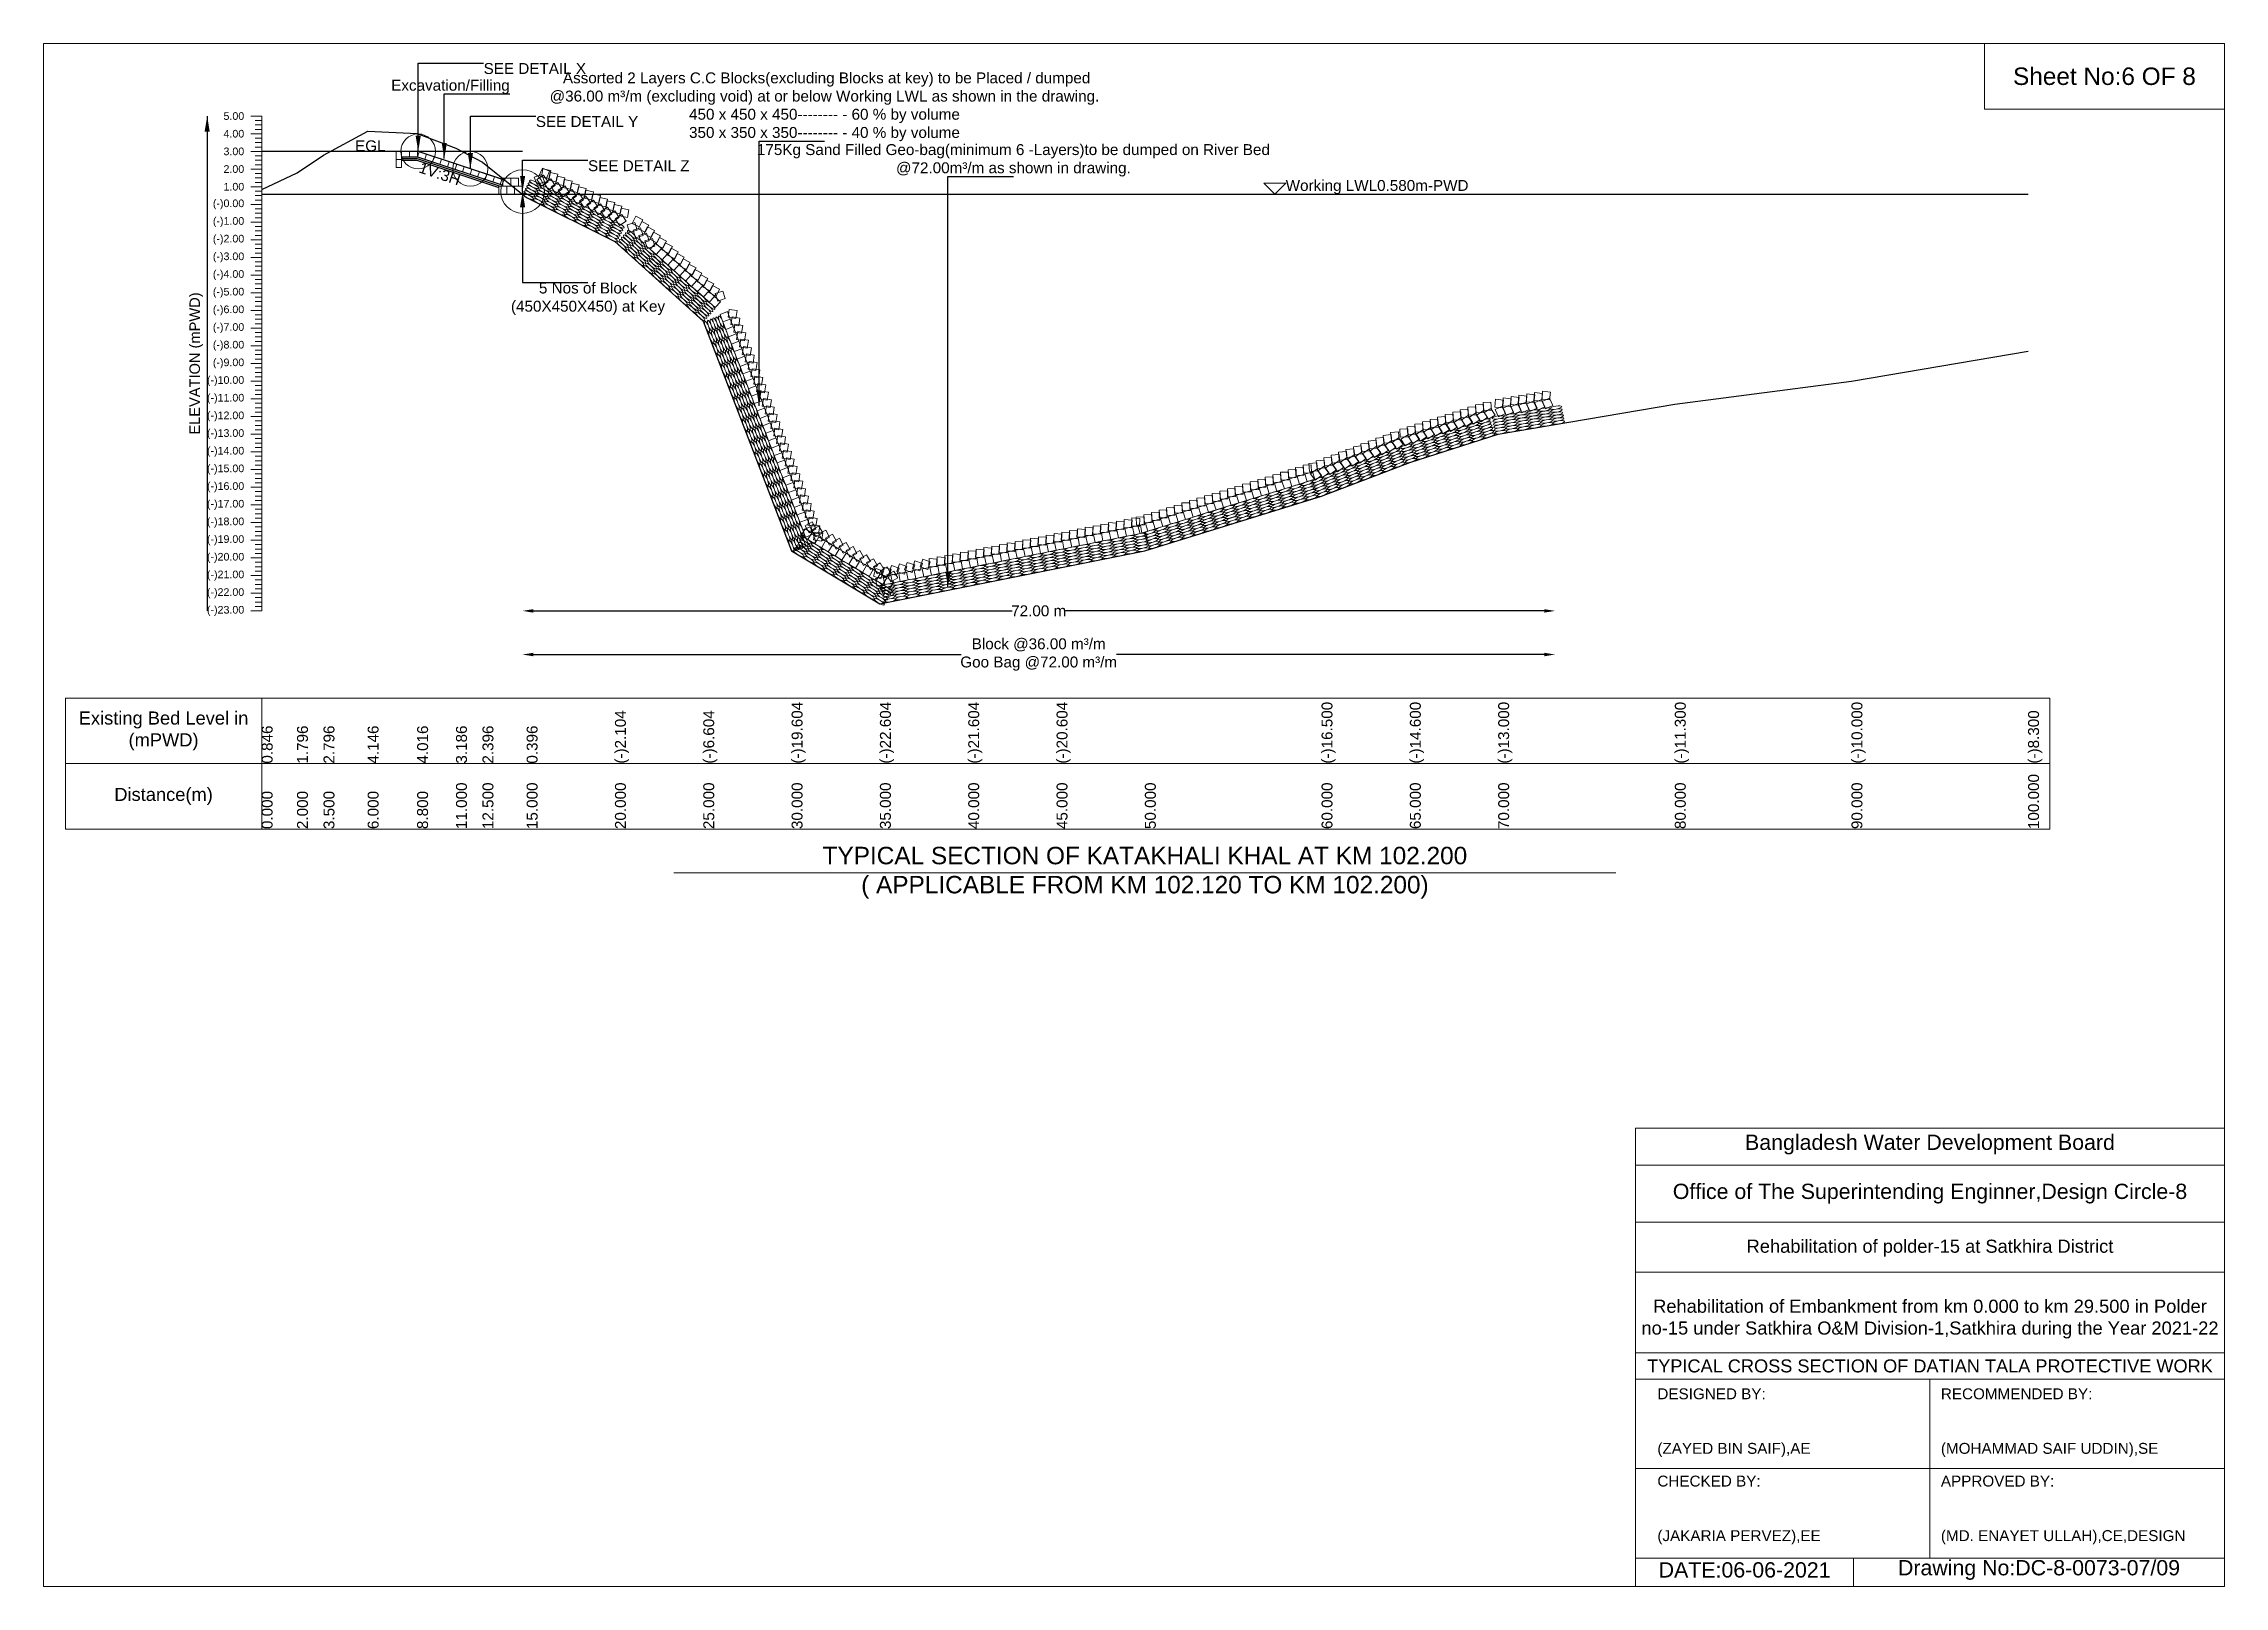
# Model space of a CAD drawing. Header units: inches. Extents: x 89000 to 215000, y -7071 to 0.
# Drawn here: x 175000 to 185000, y -7071 to 0 of the extents above; entities that cross this region are included whole.
import ezdxf

# ---------------------------------------------------------------- set-up
doc = ezdxf.new("R2010")
doc.units = ezdxf.units.IN
doc.header["$LTSCALE"] = 7
doc.header["$MEASUREMENT"] = 0
for name, color, linetype, lineweight in [('Cross section Data Border', 7, 'Continuous', 9), ('Cross Section Labels', 7, 'Continuous', 9), ('Existing_Bed_Level for Xsection', 7, 'Continuous', 25), ('Long Section Labels', 7, 'Continuous', 9)]:
    doc.layers.add(name, color=color, linetype=linetype, lineweight=lineweight)
doc.styles.get("Standard").update_dxf_attribs({"font": 'arial.ttf'})
doc.dimstyles.new('Appron Lebeling Style', dxfattribs={"dimtxt": 50, "dimasz": 50, "dimexe": 0.18, "dimexo": 0.0625, "dimgap": 0.09, "dimtad": 0, "dimtih": 1, "dimtoh": 1, "dimdec": 4, "dimzin": 0, "dimdsep": 46, "dimtxsty": 'Standard', "dimcen": 0.09, "dimse1": 1, "dimse2": 1, "dimadec": 0, "dimazin": 0, "dimtfac": 1, "dimtdec": 4, "dimtofl": 0, "dimtmove": 0, "dimatfit": 3, "dimfxl": 1, "dimtolj": 1, "dimtzin": 0, "dimarcsym": 0})
doc.dimstyles.get("Standard").update_dxf_attribs({"dimtxt": 0.18, "dimasz": 0.18, "dimexe": 0.18, "dimexo": 0.0625, "dimgap": 0.09, "dimtad": 0, "dimtih": 1, "dimtoh": 1, "dimdec": 4, "dimzin": 0, "dimdsep": 46, "dimtxsty": 'Standard', "dimcen": 0.09, "dimadec": 0, "dimazin": 0, "dimtfac": 1, "dimtdec": 4, "dimtofl": 0, "dimtmove": 0, "dimatfit": 3, "dimfxl": 1, "dimtolj": 1, "dimtzin": 0, "dimarcsym": 0})

msp = doc.modelspace()

# ---------------------------------------------------------------- texts
at = {"layer": 'Cross section Data Border', "attachment_point": 5}
for s, insert, char_height in [('Sheet No:6 OF 8', (184450, -150), 80), ('Bangladesh Water Development Board', (183650, -5046), 70), ('Office of The Superintending Enginner,Design Circle-8', (183650, -5271), 70)]:
    msp.add_mtext(s, dxfattribs=dict(at, insert=insert, char_height=char_height))
at = {"layer": 'Cross section Data Border'}
for s, insert, char_height, width, attachment_point in [('Existing Bed Level in (mPWD)', (175550, -3150.076), 60, 800, 5), ('Distance(m)', (175550, -3450.076), 60, 800, 5), ('Rehabilitation of polder-15 at Satkhira District', (183650, -5521), 60, 2800, 5), ('Rehabilitation of Embankment from km 0.000 to km 29.500 in Polder no-15 under Satkhira O&M Division-1,Satkhira during the Year 2021-22', (183650, -5846), 60, 2700, 5), ('TYPICAL CROSS SECTION OF DATIAN TALA PROTECTIVE WORK', (183650, -6061), 59.5765532, 2800, 5), ('DESIGNED BY:^J^J^J(ZAYED BIN SAIF),AE', (182400, -6321), 50, 1400, 4), ('RECOMMENDED BY:^J^J^J(MOHAMMAD SAIF UDDIN),SE', (183700, -6321), 50, 1400, 4), ('CHECKED BY:^J^J^J(JAKARIA PERVEZ),EE', (182400, -6721), 50, 1400, 4), ('APPROVED BY:^J^J^J(MD. ENAYET ULLAH),CE,DESIGN', (183700, -6721), 50, 1400, 4), ('DATE:06-06-2021', (182800, -6996), 70, 1400, 5), ('Drawing No:DC-8-0073-07/09', (184150, -6996), 70, 2200, 5)]:
    msp.add_mtext(s, dxfattribs=dict(at, insert=insert, char_height=char_height, width=width, attachment_point=attachment_point))
at = {"layer": 'Cross Section Labels'}
for s, insert, char_height, attachment_point in [('SEE DETAIL X', (177017.66, -89.076), 50, 1), ('Excavation/Filling', (177137.3375, -230.826), 50, 9), (' Assorted 2 Layers C.C Blocks(excluding Blocks at key) to be Placed / dumped^J@36.00 m³/m (excluding void) at or below Working LWL as shown in the drawing.^J450 x 450 x 450-------- - 60 % by volume^J350 x 350 x 350-------- - 40 % by volume', (178580.71496, -447.096), 50, 8), ('SEE DETAIL Y', (177257.015, -332.076), 50, 1), ('EGL', (176567.91665, -494.076), 50, 9), ('175Kg Sand Filled Geo-bag(minimum 6 -Layers)to be dumped on River Bed^J@72.00m³/m as shown in drawing.', (179447.04135, -609.096), 50, 8), ('SEE DETAIL Z', (177496.37, -534.576), 50, 1), ('Working LWL0.580m-PWD', (180695.57, -690.096), 50, 7), ('5 Nos of Block ^J(450X450X450) at Key', (177496.37, -1095.096), 50, 2), ('TYPICAL SECTION OF KATAKHALI KHAL AT KM 102.200^J( APPLICABLE FROM KM 102.120 TO KM 102.200)', (180050, -3800.076), 80, 5)]:
    msp.add_mtext(s, dxfattribs=dict(at, insert=insert, char_height=char_height, attachment_point=attachment_point))
at = {"layer": 'Cross Section Labels', "insert": (176824.53028, -572.39017), "char_height": 50, "attachment_point": 2, "rotation": 341.565051177}
msp.add_mtext('1V:3H', dxfattribs=at)
at = {"layer": 'Long Section Labels', "char_height": 35, "attachment_point": 6}
for s, insert in [('4.00', (175920, -413.076)), ('5.00', (175920, -332.076)), ('3.00', (175920, -494.076)), ('2.00', (175920, -575.076)), ('1.00', (175920, -656.076)), ('(-)0.00', (175920, -737.076)), ('(-)1.00', (175920, -818.076)), ('(-)2.00', (175920, -899.076)), ('(-)3.00', (175920, -980.076)), ('(-)4.00', (175920, -1061.076)), ('(-)5.00', (175920, -1142.076)), ('(-)6.00', (175920, -1223.076)), ('(-)7.00', (175920, -1304.076)), ('(-)8.00', (175920, -1385.076)), ('(-)9.00', (175920, -1466.076)), ('(-)10.00', (175920, -1547.076)), ('(-)11.00', (175920, -1628.076)), ('(-)12.00', (175920, -1709.076)), ('(-)13.00', (175920, -1790.076)), ('(-)14.00', (175920, -1871.076)), ('(-)15.00', (175920, -1952.076)), ('(-)16.00', (175920, -2033.076)), ('(-)17.00', (175920, -2114.076)), ('(-)18.00', (175920, -2195.076)), ('(-)19.00', (175920, -2276.076)), ('(-)20.00', (175920, -2357.076)), ('(-)21.00', (175920, -2438.076)), ('(-)22.00', (175920, -2519.076)), ('(-)23.00', (175920, -2600.076))]:
    msp.add_mtext(s, dxfattribs=dict(at, insert=insert))
at = {"layer": 'Long Section Labels', "rotation": 90}
for s, insert, char_height, attachment_point in [('ELEVATION (mPWD)', (175700, -1466.076), 48, 5), ('(-)2.104', (177620, -3300.076), 50, 1), ('(-)6.604', (178025, -3300.076), 50, 1), ('(-)19.604', (178430, -3300.076), 50, 1), ('(-)19.604', (178430, -3300.076), 50, 1), ('(-)22.604', (178835, -3300.076), 50, 1), ('(-)21.604', (179240, -3300.076), 50, 1), ('(-)20.604', (179645, -3300.076), 50, 1), ('(-)16.500', (180860, -3300.076), 50, 1), ('(-)14.600', (181265, -3300.076), 50, 1), ('(-)13.000', (181670, -3300.076), 50, 1), ('(-)11.300', (182480, -3300.076), 50, 1), ('(-)10.000', (183290, -3300.076), 50, 1), ('(-)8.300', (184100, -3300.076), 50, 1), ('0.846', (176000, -3300.076), 50, 1), ('1.796', (176162, -3300.076), 50, 1), ('2.796', (176283.5, -3300.076), 50, 1), ('4.146', (176486, -3300.076), 50, 1), ('4.016', (176712.8, -3300.076), 50, 1), ('3.186', (176891, -3300.076), 50, 1), ('2.396', (177012.5, -3300.076), 50, 1), ('0.396', (177215, -3300.076), 50, 1), ('11.000', (176891, -3600.076), 50, 1), ('12.500', (177012.5, -3600.076), 50, 1), ('15.000', (177215, -3600.076), 50, 1), ('20.000', (177620, -3600.076), 50, 1), ('25.000', (178025, -3600.076), 50, 1), ('30.000', (178430, -3600.076), 50, 1), ('35.000', (178835, -3600.076), 50, 1), ('40.000', (179240, -3600.076), 50, 1), ('45.000', (179645, -3600.076), 50, 1), ('50.000', (180050, -3600.076), 50, 1), ('60.000', (180860, -3600.076), 50, 1), ('65.000', (181265, -3600.076), 50, 1), ('70.000', (181670, -3600.076), 50, 1), ('80.000', (182480, -3600.076), 50, 1), ('90.000', (183290, -3600.076), 50, 1), ('100.000', (184100, -3600.076), 50, 1), ('0.000', (176000, -3600.076), 50, 1), ('2.000', (176162, -3600.076), 50, 1), ('3.500', (176283.5, -3600.076), 50, 1), ('6.000', (176486, -3600.076), 50, 1), ('8.800', (176712.8, -3600.076), 50, 1)]:
    msp.add_mtext(s, dxfattribs=dict(at, insert=insert, char_height=char_height, attachment_point=attachment_point))

# ---------------------------------------------------------------- blocks, each defined once
blk = doc.blocks.new('*D5')
at = {"layer": 'Cross Section Labels', "color": 0, "lineweight": -2, "transparency": 16777216}
for p, q in [((177246, -2600), (179441, -2600)), ((181881, -2600), (179686, -2600))]:
    blk.add_line(p, q, dxfattribs=at)
at = {"layer": 'Cross Section Labels', "color": 0, "transparency": 16777216}
for points in [[(177246, -2592), (177246, -2608), (177196, -2600)], [(181881, -2592), (181881, -2608), (181931, -2600)]]:
    blk.add_solid(points, dxfattribs=at)
at = {"layer": 'Defpoints', "color": 0, "transparency": 16777216}
for p in [(177196, -690), (181931, -1746), (181931, -2600)]:
    blk.add_point(p, dxfattribs=at)
at = {"layer": 'Cross Section Labels', "color": 0, "transparency": 16777216, "insert": (179563, -2600), "char_height": 50, "attachment_point": 5}
blk.add_mtext('\\A1;72.00 m', dxfattribs=at)
blk = doc.blocks.new('*D6')
at = {"layer": 'Cross Section Labels', "color": 0, "lineweight": -2, "transparency": 16777216}
for p, q in [((177246, -2800), (179208, -2800)), ((181881, -2800), (179919, -2800))]:
    blk.add_line(p, q, dxfattribs=at)
at = {"layer": 'Cross Section Labels', "color": 0, "transparency": 16777216}
for points in [[(177246, -2792), (177246, -2808), (177196, -2800)], [(181881, -2792), (181881, -2808), (181931, -2800)]]:
    blk.add_solid(points, dxfattribs=at)
at = {"layer": 'Defpoints', "color": 0, "transparency": 16777216}
for p in [(177196, -690), (181931, -1746), (181931, -2800)]:
    blk.add_point(p, dxfattribs=at)
at = {"layer": 'Cross Section Labels', "color": 0, "transparency": 16777216, "insert": (179563, -2800), "char_height": 50, "attachment_point": 5}
blk.add_mtext('\\A1;Block @36.00 m³/m ^JGoo Bag @72.00 m³/m ', dxfattribs=at)

# ---------------------------------------------------------------- dimensions: what is measured, and where the dimension line sits
at = {"layer": 'Cross Section Labels'}
for base, text, picture, middle in [((181930.55009, -2600.076), '72.00 m', '*D5', (179563.46004, -2600.076)), ((181930.55009, -2800.076), 'Block @36.00 m³/m ^JGoo Bag @72.00 m³/m ', '*D6', (179563.46004, -2800.076))]:
    dim = msp.add_linear_dim(base=base, p1=(177196.37, -690.096), p2=(181930.55009, -1745.78249), text=text, dimstyle='Appron Lebeling Style', dxfattribs=at)
    dim.commit()
    dim.dimension.update_dxf_attribs({"geometry": picture, "text_midpoint": middle})

# ---------------------------------------------------------------- linework, layer by layer
at = {"layer": 'Cross section Data Border'}
for points in [[(175000, 0), (185000, 0), (185000, -7071), (175000, -7071)], [(183900, 0), (185000, 0), (185000, -300), (183900, -300)], [(175100, -3000.076), (184200, -3000.076), (184200, -3600.076), (175100, -3600.076)]]:
    msp.add_lwpolyline(points, close=True, dxfattribs=at)
for points in [[(176000, -3000.076), (176000, -3600.076)], [(175100, -3300.076), (184200, -3300.076)], [(182300, -7071), (182300, -4971), (185000, -4971)], [(182300, -5141), (185000, -5141)], [(182300, -5401), (185000, -5401)], [(182300, -5631), (185000, -5631)], [(182300, -6001), (185000, -6001)], [(182300, -6121), (185000, -6121)], [(183650, -6121), (183650, -6941)], [(182300, -6531), (185000, -6531)], [(182300, -6941), (185000, -6941)], [(183300, -6941), (183300, -7071)]]:
    msp.add_lwpolyline(points, dxfattribs=at)
at = {"layer": 'Cross Section Labels'}
msp.add_lwpolyline([(180645.57, -690.096), (180695.57, -640.096), (180595.57, -640.096)], close=True, dxfattribs=at)
msp.add_lwpolyline([(177890, -3800.076), (180050, -3800.076), (182210, -3800.076)], dxfattribs=at)
for centre, radius in [((176717.66, -494.076), 80), ((176957.015, -573.861), 80), ((177196.37, -677.946), 100)]:
    msp.add_circle(centre, radius, dxfattribs=at)
at = {"layer": 'Existing_Bed_Level for Xsection'}
for points in [[(176000, -668.55), (176162, -591.6), (176283.5, -510.6), (176486, -401.25), (176712.8, -411.78), (176891, -479.01), (177012.5, -543), (177215, -705), (177620, -907.5), (178025, -1272), (178430, -2325), (178835, -2568), (179240, -2487), (179645, -2406), (180050, -2325), (180860, -2073.576), (181265, -1919.676), (181670, -1790.076), (182480, -1652.376), (183290, -1547.076), (184100, -1409.376)], [(177196.37, -494.076), (176000, -494.076)], [(177105.245, -623.271), (176721.40099, -495.323), (176717.66, -494.076), (176713.71665, -494.076), (176640.81665, -494.076)], [(176640.81665, -518.376), (176713.71665, -518.376), (177105.245, -648.88545)], [(176640.81665, -526.476), (176712.4022, -526.476), (177093.9122, -653.646)], [(176640.81665, -534.576), (176711.08775, -534.576), (177087.02, -659.88675)], [(176000, -690.096), (184100, -690.096)]]:
    msp.add_lwpolyline(points, dxfattribs=at)
at = {"layer": 'Long Section Labels'}
for points in [[(176000, -332.076), (175950, -332.076)], [(176000, -352.326), (175970, -352.326)], [(176000, -372.576), (175970, -372.576)], [(176000, -392.826), (175970, -392.826)], [(176000, -2600.076), (176000, -2519.076), (176000, -2438.076), (176000, -2357.076), (176000, -2276.076), (176000, -2195.076), (176000, -2114.076), (176000, -2033.076), (176000, -1952.076), (176000, -1871.076), (176000, -1790.076), (176000, -1709.076), (176000, -1628.076), (176000, -1547.076), (176000, -1466.076), (176000, -1385.076), (176000, -1304.076), (176000, -1223.076), (176000, -1142.076), (176000, -1061.076), (176000, -980.076), (176000, -899.076), (176000, -818.076), (176000, -737.076), (176000, -656.076), (176000, -575.076), (176000, -494.076), (176000, -413.076), (176000, -332.076)], [(176000, -413.076), (175950, -413.076)], [(176000, -494.076), (175950, -494.076)], [(176000, -433.326), (175970, -433.326)], [(176000, -453.576), (175970, -453.576)], [(176000, -473.826), (175970, -473.826)], [(176000, -575.076), (175950, -575.076)], [(176000, -514.326), (175970, -514.326)], [(176000, -534.576), (175970, -534.576)], [(176000, -554.826), (175970, -554.826)], [(176000, -595.326), (175970, -595.326)], [(176000, -656.076), (175950, -656.076)], [(176000, -615.576), (175970, -615.576)], [(176000, -635.826), (175970, -635.826)], [(176000, -676.326), (175970, -676.326)], [(176000, -696.576), (175970, -696.576)], [(176000, -737.076), (175950, -737.076)], [(176000, -716.826), (175970, -716.826)], [(176000, -757.326), (175970, -757.326)], [(176000, -777.576), (175970, -777.576)], [(176000, -797.826), (175970, -797.826)], [(176000, -818.076), (175950, -818.076)], [(176000, -899.076), (175950, -899.076)], [(176000, -838.326), (175970, -838.326)], [(176000, -858.576), (175970, -858.576)], [(176000, -878.826), (175970, -878.826)], [(176000, -980.076), (175950, -980.076)], [(176000, -919.326), (175970, -919.326)], [(176000, -939.576), (175970, -939.576)], [(176000, -959.826), (175970, -959.826)], [(176000, -1061.076), (175950, -1061.076)], [(176000, -1000.326), (175970, -1000.326)], [(176000, -1020.576), (175970, -1020.576)], [(176000, -1040.826), (175970, -1040.826)], [(176000, -1081.326), (175970, -1081.326)], [(176000, -1142.076), (175950, -1142.076)], [(176000, -1101.576), (175970, -1101.576)], [(176000, -1121.826), (175970, -1121.826)], [(176000, -1162.326), (175970, -1162.326)], [(176000, -1182.576), (175970, -1182.576)], [(176000, -1223.076), (175950, -1223.076)], [(176000, -1202.826), (175970, -1202.826)], [(176000, -1243.326), (175970, -1243.326)], [(176000, -1263.576), (175970, -1263.576)], [(176000, -1283.826), (175970, -1283.826)], [(176000, -1304.076), (175950, -1304.076)], [(176000, -1385.076), (175950, -1385.076)], [(176000, -1324.326), (175970, -1324.326)], [(176000, -1344.576), (175970, -1344.576)], [(176000, -1364.826), (175970, -1364.826)], [(176000, -1466.076), (175950, -1466.076)], [(176000, -1405.326), (175970, -1405.326)], [(176000, -1425.576), (175970, -1425.576)], [(176000, -1445.826), (175970, -1445.826)], [(176000, -1486.326), (175970, -1486.326)], [(176000, -1547.076), (175950, -1547.076)], [(176000, -1506.576), (175970, -1506.576)], [(176000, -1526.826), (175970, -1526.826)], [(176000, -1567.326), (175970, -1567.326)], [(176000, -1587.576), (175970, -1587.576)], [(176000, -1628.076), (175950, -1628.076)], [(176000, -1607.826), (175970, -1607.826)], [(176000, -1648.326), (175970, -1648.326)], [(176000, -1668.576), (175970, -1668.576)], [(176000, -1688.826), (175970, -1688.826)], [(176000, -1709.076), (175950, -1709.076)], [(176000, -1790.076), (175950, -1790.076)], [(176000, -1729.326), (175970, -1729.326)], [(176000, -1749.576), (175970, -1749.576)], [(176000, -1769.826), (175970, -1769.826)], [(176000, -1871.076), (175950, -1871.076)], [(176000, -1810.326), (175970, -1810.326)], [(176000, -1830.576), (175970, -1830.576)], [(176000, -1850.826), (175970, -1850.826)], [(176000, -1891.326), (175970, -1891.326)], [(176000, -1952.076), (175950, -1952.076)], [(176000, -1911.576), (175970, -1911.576)], [(176000, -1931.826), (175970, -1931.826)], [(176000, -1972.326), (175970, -1972.326)], [(176000, -1992.576), (175970, -1992.576)], [(176000, -2033.076), (175950, -2033.076)], [(176000, -2012.826), (175970, -2012.826)], [(176000, -2053.326), (175970, -2053.326)], [(176000, -2073.576), (175970, -2073.576)], [(176000, -2093.826), (175970, -2093.826)], [(176000, -2114.076), (175950, -2114.076)], [(176000, -2195.076), (175950, -2195.076)], [(176000, -2134.326), (175970, -2134.326)], [(176000, -2154.576), (175970, -2154.576)], [(176000, -2174.826), (175970, -2174.826)], [(176000, -2276.076), (175950, -2276.076)], [(176000, -2215.326), (175970, -2215.326)], [(176000, -2235.576), (175970, -2235.576)], [(176000, -2255.826), (175970, -2255.826)], [(176000, -2296.326), (175970, -2296.326)], [(176000, -2357.076), (175950, -2357.076)], [(176000, -2316.576), (175970, -2316.576)], [(176000, -2336.826), (175970, -2336.826)], [(176000, -2377.326), (175970, -2377.326)], [(176000, -2397.576), (175970, -2397.576)], [(176000, -2438.076), (175950, -2438.076)], [(176000, -2417.826), (175970, -2417.826)], [(176000, -2458.326), (175970, -2458.326)], [(176000, -2478.576), (175970, -2478.576)], [(176000, -2498.826), (175970, -2498.826)], [(176000, -2519.076), (175950, -2519.076)], [(176000, -2539.326), (175970, -2539.326)], [(176000, -2559.576), (175970, -2559.576)], [(176000, -2579.826), (175970, -2579.826)], [(176000, -2600.076), (175950, -2600.076)]]:
    msp.add_lwpolyline(points, dxfattribs=at)
for points in [[(176640.81665, -494.076), (176616.51665, -494.076), (176616.51665, -530.526), (176640.81665, -530.526)], [(176677.26665, -494.076), (176640.81665, -494.076), (176640.81665, -518.376), (176677.26665, -518.376)], [(176713.71665, -494.076), (176677.26665, -494.076), (176677.26665, -518.376), (176713.71665, -518.376)], [(176755.98049, -506.8495), (176721.40099, -495.323), (176713.71665, -518.376), (176748.29616, -529.9025)], [(176640.81665, -530.526), (176616.51665, -530.526), (176616.51665, -566.976), (176640.81665, -566.976)], [(176790.56, -518.376), (176755.98049, -506.8495), (176748.29616, -529.9025), (176782.87567, -541.429)], [(176825.13951, -529.9025), (176790.56, -518.376), (176782.87567, -541.429), (176817.45517, -552.95551)], [(176859.71901, -541.429), (176825.13951, -529.9025), (176817.45517, -552.95551), (176852.03468, -564.48201)], [(176894.29852, -552.95551), (176859.71901, -541.429), (176852.03468, -564.48201), (176886.61418, -576.00851)], [(176928.87802, -564.48201), (176894.29852, -552.95551), (176886.61418, -576.00851), (176921.19369, -587.53501)], [(176963.45753, -576.00851), (176928.87802, -564.48201), (176921.19369, -587.53501), (176955.7732, -599.06151)], [(176998.03704, -587.53501), (176963.45753, -576.00851), (176955.7732, -599.06151), (176990.3527, -610.58802)], [(177032.61654, -599.06151), (176998.03704, -587.53501), (176990.3527, -610.58802), (177024.93221, -622.11452)], [(177067.19605, -610.58802), (177032.61654, -599.06151), (177024.93221, -622.11452), (177059.51171, -633.64102)], [(177297.21248, -633.06348), (177283.92783, -599.12058), (177249.98493, -612.40523), (177263.26958, -646.34813)], [(177320.37383, -584.88757), (177286.98473, -570.26669), (177272.36385, -603.6558), (177305.75295, -618.27668)], [(177325.46961, -581.77583), (177289.75817, -574.47549), (177282.45782, -610.18693), (177318.16927, -617.48728)], [(177358.07148, -598.07677), (177322.36004, -590.77642), (177315.05969, -626.48787), (177350.77114, -633.78821)], [(177101.77556, -622.11452), (177067.19605, -610.58802), (177059.51171, -633.64102), (177094.09122, -645.16752)], [(177123.47, -653.646), (177087.02, -653.646), (177087.02, -690.096), (177123.47, -690.096)], [(177141.695, -617.196), (177105.245, -617.196), (177105.245, -653.646), (177141.695, -653.646)], [(177159.92, -653.646), (177123.47, -653.646), (177123.47, -690.096), (177159.92, -690.096)], [(177178.145, -617.196), (177141.695, -617.196), (177141.695, -653.646), (177178.145, -653.646)], [(177196.37, -653.646), (177159.92, -653.646), (177159.92, -690.096), (177196.37, -690.096)], [(177312.91664, -633.73532), (177292.81485, -603.32939), (177262.40892, -623.43118), (177282.51071, -653.83711)], [(177345.51851, -650.03626), (177325.41672, -619.63033), (177295.01079, -639.73212), (177315.11258, -670.13805)], [(177378.12038, -666.33719), (177358.01859, -635.93126), (177327.61266, -656.03306), (177347.71445, -686.43898)], [(177390.67336, -614.3777), (177354.96191, -607.07736), (177347.66156, -642.7888), (177383.37301, -650.08915)], [(177410.72225, -682.63813), (177390.62046, -652.2322), (177360.21453, -672.33399), (177380.31633, -702.73992)], [(177423.27523, -630.67864), (177387.56378, -623.37829), (177380.26343, -659.08974), (177415.97488, -666.39008)], [(177443.32413, -698.93906), (177423.22233, -668.53314), (177392.81641, -688.63493), (177412.9182, -719.04086)], [(177455.8771, -646.97957), (177420.16565, -639.67923), (177412.8653, -675.39067), (177448.57675, -682.69102)], [(177475.926, -715.24), (177455.82421, -684.83407), (177425.41828, -704.93586), (177445.52007, -735.34179)], [(177488.47897, -663.28051), (177452.76752, -655.98016), (177445.46718, -691.69161), (177481.17862, -698.99196)], [(177521.08084, -679.58144), (177485.36939, -672.2811), (177478.06905, -707.99255), (177513.78049, -715.29289)], [(177553.68271, -695.88238), (177517.97126, -688.58203), (177510.67092, -724.29348), (177546.38237, -731.59383)], [(177508.52787, -731.54094), (177488.42608, -701.13501), (177458.02015, -721.2368), (177478.12194, -751.64273)], [(177541.12974, -747.84187), (177521.02795, -717.43594), (177490.62202, -737.53773), (177510.72381, -767.94366)], [(177573.73161, -764.14281), (177553.62982, -733.73688), (177523.22389, -753.83867), (177543.32568, -784.2446)], [(177586.28458, -712.18332), (177550.57313, -704.88297), (177543.27279, -740.59442), (177578.98424, -747.89476)], [(177606.33348, -780.44374), (177586.23169, -750.03781), (177555.82576, -770.1396), (177575.92755, -800.54553)], [(177618.88645, -728.48425), (177583.17501, -721.18391), (177575.87466, -756.89535), (177611.58611, -764.1957)], [(177638.93535, -796.74468), (177618.83356, -766.33875), (177588.42763, -786.44054), (177608.52942, -816.84647)], [(177651.48832, -744.78519), (177615.77688, -737.48484), (177608.47653, -773.19629), (177644.18798, -780.49663)], [(177671.53722, -813.04561), (177651.43543, -782.63968), (177621.0295, -802.74148), (177641.13129, -833.1474)], [(177684.0902, -761.08612), (177648.37875, -753.78578), (177641.0784, -789.49722), (177676.78985, -796.79757)], [(177747.81124, -807.78531), (177715.32704, -791.25112), (177698.79286, -823.73532), (177731.27705, -840.26951)], [(177721.89273, -854.53567), (177710.60058, -819.87893), (177675.94384, -831.17109), (177687.23599, -865.82783)], [(177748.98581, -878.91944), (177737.69365, -844.2627), (177703.03691, -855.55486), (177714.32907, -890.2116)], [(177774.90431, -832.16907), (177742.42012, -815.63488), (177725.88593, -848.11908), (177758.37013, -864.65327)], [(177776.07888, -903.3032), (177764.78672, -868.64646), (177730.12998, -879.93862), (177741.42214, -914.59536)], [(177801.99739, -856.55284), (177769.51319, -840.01865), (177752.979, -872.50285), (177785.4632, -889.03704)], [(177803.17195, -927.68697), (177791.87979, -893.03023), (177757.22305, -904.32239), (177768.51521, -938.97913)], [(177829.09046, -880.9366), (177796.60626, -864.40241), (177780.07207, -896.88661), (177812.55627, -913.4208)], [(177856.18353, -905.32037), (177823.69933, -888.78618), (177807.16514, -921.27038), (177839.64934, -937.80456)], [(177833.02899, -939.03379), (177805.93592, -914.65002), (177781.55215, -941.7431), (177808.64523, -966.12686)], [(177860.12206, -963.41755), (177833.02899, -939.03379), (177808.64523, -966.12686), (177835.7383, -990.51063)], [(177883.2766, -929.70413), (177850.7924, -913.16994), (177834.25821, -945.65414), (177866.74241, -962.18833)], [(177887.21513, -987.80132), (177860.12206, -963.41755), (177835.7383, -990.51063), (177862.83137, -1014.89439)], [(177910.36967, -954.0879), (177877.88547, -937.55371), (177861.35129, -970.0379), (177893.83548, -986.57209)], [(177914.3082, -1012.18508), (177887.21513, -987.80132), (177862.83137, -1014.89439), (177889.92444, -1039.27815)], [(177937.46274, -978.47166), (177904.97855, -961.93747), (177888.44436, -994.42167), (177920.92856, -1010.95586)], [(177964.55582, -1002.85542), (177932.07162, -986.32124), (177915.53743, -1018.80543), (177948.02163, -1035.33962)], [(177941.40128, -1036.56885), (177914.3082, -1012.18508), (177889.92444, -1039.27815), (177917.01751, -1063.66192)], [(177968.49435, -1060.95261), (177941.40128, -1036.56885), (177917.01751, -1063.66192), (177944.11058, -1088.04568)], [(177991.64889, -1027.23919), (177959.16469, -1010.705), (177942.6305, -1043.1892), (177975.1147, -1059.72339)], [(177995.58742, -1085.33638), (177968.49435, -1060.95261), (177944.11058, -1088.04568), (177971.20365, -1112.42945)], [(178018.74196, -1051.62295), (177986.25776, -1035.08876), (177969.72357, -1067.57296), (178002.20777, -1084.10715)], [(178022.68049, -1109.72014), (177995.58742, -1085.33638), (177971.20365, -1112.42945), (177998.29673, -1136.81321)], [(178045.83503, -1076.00672), (178013.35083, -1059.47253), (177996.81664, -1091.95673), (178029.30084, -1108.49092)], [(178072.9281, -1100.39048), (178040.4439, -1083.85629), (178023.90972, -1116.34049), (178056.39391, -1132.87468)], [(178049.77356, -1134.1039), (178022.68049, -1109.72014), (177998.29673, -1136.81321), (178025.3898, -1161.19698)], [(178076.86663, -1158.48767), (178049.77356, -1134.1039), (178025.3898, -1161.19698), (178052.48287, -1185.58074)], [(178100.02117, -1124.77425), (178067.53698, -1108.24006), (178051.00279, -1140.72426), (178083.48699, -1157.25844)], [(178103.95971, -1182.87143), (178076.86663, -1158.48767), (178052.48287, -1185.58074), (178079.57594, -1209.96451)], [(178125.5795, -1168.81531), (178114.28734, -1134.15857), (178079.6306, -1145.45073), (178090.92276, -1180.10747)], [(178148.88311, -1262.40546), (178135.79833, -1228.38501), (178101.77788, -1241.4698), (178114.86267, -1275.49024)], [(178161.9679, -1296.4259), (178148.88311, -1262.40546), (178114.86267, -1275.49024), (178127.94745, -1309.51069)], [(178175.05269, -1330.44635), (178161.9679, -1296.4259), (178127.94745, -1309.51069), (178141.03224, -1343.53114)], [(178174.52667, -1259.68547), (178180.18358, -1223.67711), (178144.17522, -1218.02021), (178138.51831, -1254.02856)], [(178187.61146, -1293.70592), (178193.26836, -1257.69756), (178157.26, -1252.04065), (178151.6031, -1288.04901)], [(178200.69624, -1327.72636), (178206.35315, -1291.71801), (178170.34479, -1286.0611), (178164.68789, -1322.06946)], [(178188.13748, -1364.4668), (178175.05269, -1330.44635), (178141.03224, -1343.53114), (178154.11703, -1377.55158)], [(178201.22226, -1398.48724), (178188.13748, -1364.4668), (178154.11703, -1377.55158), (178167.20182, -1411.57203)], [(178214.30705, -1432.50769), (178201.22226, -1398.48724), (178167.20182, -1411.57203), (178180.2866, -1445.59248)], [(178213.78103, -1361.74681), (178219.43794, -1325.73845), (178183.42958, -1320.08155), (178177.77267, -1356.08991)], [(178226.86582, -1395.76726), (178232.52272, -1359.7589), (178196.51437, -1354.102), (178190.85746, -1390.11035)], [(178239.95061, -1429.78771), (178245.60751, -1393.77935), (178209.59915, -1388.12244), (178203.94225, -1424.1308)], [(178227.39184, -1466.52814), (178214.30705, -1432.50769), (178180.2866, -1445.59248), (178193.37139, -1479.61293)], [(178240.47663, -1500.54859), (178227.39184, -1466.52814), (178193.37139, -1479.61293), (178206.45618, -1513.63337)], [(178253.03539, -1463.80815), (178258.6923, -1427.7998), (178222.68394, -1422.14289), (178217.02704, -1458.15125)], [(178266.12018, -1497.8286), (178271.77709, -1461.82024), (178235.76873, -1456.16334), (178230.11182, -1492.1717)], [(178279.20497, -1531.84905), (178284.86187, -1495.84069), (178248.85352, -1490.18378), (178243.19661, -1526.19214)], [(178253.56141, -1534.56903), (178240.47663, -1500.54859), (178206.45618, -1513.63337), (178219.54097, -1547.65382)], [(178266.6462, -1568.58948), (178253.56141, -1534.56903), (178219.54097, -1547.65382), (178232.62575, -1581.67427)], [(178279.73099, -1602.60993), (178266.6462, -1568.58948), (178232.62575, -1581.67427), (178245.71054, -1615.69472)], [(178292.28976, -1565.8695), (178297.94666, -1529.86114), (178261.9383, -1524.20423), (178256.2814, -1560.21259)], [(178305.37454, -1599.88994), (178311.03145, -1563.88158), (178275.02309, -1558.22468), (178269.36619, -1594.23304)], [(178318.45933, -1633.91039), (178324.11624, -1597.90203), (178288.10788, -1592.24513), (178282.45097, -1628.25349)], [(181873.48715, -1603.15103), (181837.19674, -1599.74393), (181833.78964, -1636.03435), (181870.08005, -1639.44145)], [(181909.4216, -1597.04218), (181873.13118, -1593.63508), (181869.72408, -1629.92549), (181906.0145, -1633.33259)], [(178292.81577, -1636.63038), (178279.73099, -1602.60993), (178245.71054, -1615.69472), (178258.79533, -1649.71516)], [(178305.90056, -1670.65082), (178292.81577, -1636.63038), (178258.79533, -1649.71516), (178271.88011, -1683.73561)], [(178318.98535, -1704.67127), (178305.90056, -1670.65082), (178271.88011, -1683.73561), (178284.9649, -1717.75606)], [(178331.54412, -1667.93084), (178337.20102, -1631.92248), (178301.19267, -1626.26557), (178295.53576, -1662.27393)], [(178344.62891, -1701.95129), (178350.28581, -1665.94293), (178314.27745, -1660.28602), (178308.62055, -1696.29438)], [(178357.71369, -1735.97173), (178363.3706, -1699.96337), (178327.36224, -1694.30647), (178321.70533, -1730.31483)], [(181463.25726, -1698.55441), (181426.84872, -1700.29252), (181428.58683, -1736.70106), (181464.99537, -1734.96294)], [(181497.97312, -1687.44533), (181461.56458, -1689.18345), (181463.30269, -1725.59198), (181499.71123, -1723.85387)], [(181532.68898, -1676.33626), (181496.28044, -1678.07437), (181498.01855, -1714.48291), (181534.42709, -1712.74479)], [(181567.40484, -1665.22718), (181530.9963, -1666.9653), (181532.73441, -1703.37383), (181569.14295, -1701.63572)], [(181566.64467, -1693.82858), (181535.99092, -1713.5504), (181555.71274, -1744.20415), (181586.36649, -1724.48233)], [(181602.1207, -1654.11811), (181565.71216, -1655.85622), (181567.45028, -1692.26476), (181603.85881, -1690.52664)], [(181601.36053, -1682.71951), (181570.70678, -1702.44133), (181590.4286, -1733.09508), (181621.08235, -1713.37326)], [(181636.83656, -1643.00903), (181600.42802, -1644.74715), (181602.16614, -1681.15568), (181638.57467, -1679.41757)], [(181636.07639, -1671.61043), (181605.42264, -1691.33225), (181625.14446, -1721.986), (181655.79821, -1702.26418)], [(181693.81492, -1633.69531), (181657.52451, -1630.28821), (181654.11741, -1666.57863), (181690.40782, -1669.98573)], [(181689.03402, -1661.90455), (181655.90815, -1677.11241), (181671.11602, -1710.23828), (181704.24189, -1695.03042)], [(181729.74937, -1627.58646), (181693.45895, -1624.17936), (181690.05186, -1660.46977), (181726.34227, -1663.87687)], [(181724.96847, -1655.79569), (181691.8426, -1671.00356), (181707.05046, -1704.12943), (181740.17634, -1688.92156)], [(181765.68381, -1621.4776), (181729.3934, -1618.0705), (181725.9863, -1654.36092), (181762.27672, -1657.76801)], [(181760.90291, -1649.68684), (181727.77704, -1664.8947), (181742.98491, -1698.02057), (181776.11078, -1682.81271)], [(181801.61826, -1615.36874), (181765.32784, -1611.96165), (181761.92075, -1648.25206), (181798.21116, -1651.65916)], [(181796.83736, -1643.57798), (181763.71149, -1658.78585), (181778.91936, -1691.91172), (181812.04523, -1676.70385)], [(181837.5527, -1609.25989), (181801.26229, -1605.85279), (181797.85519, -1642.1432), (181834.14561, -1645.5503)], [(181832.77181, -1637.46912), (181799.64594, -1652.67699), (181814.8538, -1685.80286), (181847.97967, -1670.59499)], [(181868.70625, -1631.36027), (181835.58038, -1646.56813), (181850.78825, -1679.694), (181883.91412, -1664.48614)], [(181904.6407, -1625.25141), (181871.51483, -1640.45928), (181886.72269, -1673.58515), (181919.84856, -1658.37728)], [(178332.07014, -1738.69172), (178318.98535, -1704.67127), (178284.9649, -1717.75606), (178298.04969, -1751.77651)], [(178345.15492, -1772.71217), (178332.07014, -1738.69172), (178298.04969, -1751.77651), (178311.13448, -1785.79695)], [(178358.23971, -1806.73261), (178345.15492, -1772.71217), (178311.13448, -1785.79695), (178324.21926, -1819.8174)], [(178370.79848, -1769.99218), (178376.45539, -1733.98382), (178340.44703, -1728.32692), (178334.79012, -1764.33527)], [(178383.88327, -1804.01263), (178389.54017, -1768.00427), (178353.53182, -1762.34736), (178347.87491, -1798.35572)], [(178396.96806, -1838.03308), (178402.62496, -1802.02472), (178366.6166, -1796.36781), (178360.9597, -1832.37617)], [(181178.57928, -1791.86099), (181142.31558, -1795.54152), (181145.9961, -1831.80522), (181182.25981, -1828.1247)], [(181212.65214, -1778.91331), (181176.38844, -1782.59383), (181180.06897, -1818.85754), (181216.33267, -1815.17701)], [(181254.9621, -1765.20886), (181218.55356, -1766.94697), (181220.29167, -1803.35551), (181256.70021, -1801.6174)], [(181254.20193, -1793.81026), (181223.54818, -1813.53208), (181243.26999, -1844.18583), (181273.92374, -1824.46401)], [(181289.67796, -1754.09979), (181253.26942, -1755.8379), (181255.00753, -1792.24643), (181291.41607, -1790.50832)], [(181288.91779, -1782.70119), (181258.26404, -1802.423), (181277.98585, -1833.07675), (181308.6396, -1813.35494)], [(181324.39382, -1742.99071), (181287.98528, -1744.72882), (181289.72339, -1781.13736), (181326.13193, -1779.39925)], [(181323.63365, -1771.59211), (181292.9799, -1791.31393), (181312.70171, -1821.96768), (181343.35546, -1802.24586)], [(181359.10968, -1731.88163), (181322.70114, -1733.61975), (181324.43925, -1770.02828), (181360.84779, -1768.29017)], [(181358.34951, -1760.48304), (181327.69576, -1780.20485), (181347.41757, -1810.8586), (181378.07132, -1791.13679)], [(181393.82554, -1720.77256), (181357.417, -1722.51067), (181359.15511, -1758.91921), (181395.56365, -1757.1811)], [(181393.06537, -1749.37396), (181362.41162, -1769.09578), (181382.13343, -1799.74953), (181412.78718, -1780.02771)], [(181428.5414, -1709.66348), (181392.13286, -1711.4016), (181393.87097, -1747.81013), (181430.27951, -1746.07202)], [(181427.78123, -1738.26488), (181397.12748, -1757.9867), (181416.8493, -1788.64045), (181447.50304, -1768.91863)], [(181462.49709, -1727.15581), (181431.84334, -1746.87763), (181451.56516, -1777.53138), (181482.21891, -1757.80956)], [(181497.21295, -1716.04673), (181466.5592, -1735.76855), (181486.28102, -1766.4223), (181516.93477, -1746.70048)], [(181531.92881, -1704.93766), (181501.27506, -1724.65948), (181520.99688, -1755.31323), (181551.65063, -1735.59141)], [(178371.3245, -1840.75306), (178358.23971, -1806.73261), (178324.21926, -1819.8174), (178337.30405, -1853.83785)], [(178384.40929, -1874.77351), (178371.3245, -1840.75306), (178337.30405, -1853.83785), (178350.38884, -1887.8583)], [(178397.49407, -1908.79395), (178384.40929, -1874.77351), (178350.38884, -1887.8583), (178363.47363, -1921.87874)], [(178410.05284, -1872.05352), (178415.70975, -1836.04516), (178379.70139, -1830.38826), (178374.04448, -1866.39662)], [(178423.13763, -1906.07397), (178428.79454, -1870.06561), (178392.78618, -1864.40871), (178387.12927, -1900.41706)], [(178436.22242, -1940.09442), (178441.87932, -1904.08606), (178405.87096, -1898.42915), (178400.21406, -1934.43751)], [(180905.99639, -1895.44249), (180869.73269, -1899.12302), (180873.41321, -1935.38672), (180909.67692, -1931.7062)], [(180940.06925, -1882.49481), (180903.80555, -1886.17533), (180907.48607, -1922.43903), (180943.74978, -1918.75851)], [(180974.14211, -1869.54712), (180937.87841, -1873.22764), (180941.55893, -1909.49135), (180977.82264, -1905.81082)], [(180974.91088, -1898.14829), (180945.35441, -1919.47943), (180966.68555, -1949.0359), (180996.24202, -1927.70476)], [(181008.21497, -1856.59943), (180971.95127, -1860.27996), (180975.6318, -1896.54366), (181011.8955, -1892.86313)], [(181008.98374, -1885.2006), (180979.42727, -1906.53174), (181000.75841, -1936.08821), (181030.31488, -1914.75707)], [(181042.28784, -1843.65174), (181006.02413, -1847.33227), (181009.70466, -1883.59597), (181045.96836, -1879.91545)], [(181043.0566, -1872.25291), (181013.50013, -1893.58405), (181034.83127, -1923.14052), (181064.38774, -1901.80938)], [(181076.3607, -1830.70406), (181040.09699, -1834.38458), (181043.77752, -1870.64829), (181080.04122, -1866.96776)], [(181077.12946, -1859.30523), (181047.57299, -1880.63637), (181068.90413, -1910.19284), (181098.4606, -1888.8617)], [(181110.43356, -1817.75637), (181074.16986, -1821.43689), (181077.85038, -1857.7006), (181114.11408, -1854.02007)], [(181111.20232, -1846.35754), (181081.64585, -1867.68868), (181102.97699, -1897.24515), (181132.53346, -1875.91401)], [(181144.50642, -1804.80868), (181108.24272, -1808.48921), (181111.92324, -1844.75291), (181148.18695, -1841.07239)], [(181145.27518, -1833.40985), (181115.71871, -1854.74099), (181137.04985, -1884.29746), (181166.60632, -1862.96632)], [(181179.34805, -1820.46216), (181149.79157, -1841.79331), (181171.12272, -1871.34978), (181200.67919, -1850.01863)], [(181213.42091, -1807.51448), (181183.86444, -1828.84562), (181205.19558, -1858.40209), (181234.75205, -1837.07095)], [(178410.57886, -1942.8144), (178397.49407, -1908.79395), (178363.47363, -1921.87874), (178376.55841, -1955.89919)], [(178423.66365, -1976.83485), (178410.57886, -1942.8144), (178376.55841, -1955.89919), (178389.6432, -1989.91964)], [(178436.74844, -2010.8553), (178423.66365, -1976.83485), (178389.6432, -1989.91964), (178402.72799, -2023.94008)], [(178449.30721, -1974.11486), (178454.96411, -1938.10651), (178418.95575, -1932.4496), (178413.29885, -1968.45796)], [(178462.39199, -2008.13531), (178468.0489, -1972.12695), (178432.04054, -1966.47005), (178426.38363, -2002.47841)], [(180603.67219, -1995.89429), (180567.24986, -1997.3144), (180568.66998, -2033.73673), (180605.09231, -2032.31661)], [(180638.48373, -1985.08878), (180602.06141, -1986.5089), (180603.48152, -2022.93122), (180639.90385, -2021.51111)], [(180673.29528, -1974.28328), (180636.87295, -1975.7034), (180638.29307, -2012.12572), (180674.71539, -2010.7056)], [(180708.10682, -1963.47778), (180671.6845, -1964.89789), (180673.10461, -2001.32022), (180709.52694, -1999.9001)], [(180713.41424, -1994.40202), (180678.6027, -2005.20752), (180689.4082, -2040.01906), (180724.21974, -2029.21356)], [(180742.91836, -1952.67227), (180706.49604, -1954.09239), (180707.91616, -1990.51471), (180744.33848, -1989.0946)], [(180748.22578, -1983.59651), (180713.41424, -1994.40202), (180724.21974, -2029.21356), (180759.03129, -2018.40806)], [(180777.72991, -1941.86677), (180741.30758, -1943.28689), (180742.7277, -1979.70921), (180779.15003, -1978.28909)], [(180783.03733, -1972.79101), (180748.22578, -1983.59651), (180759.03129, -2018.40806), (180793.84283, -2007.60255)], [(180812.54145, -1931.06127), (180776.11913, -1932.48138), (180777.53924, -1968.90371), (180813.96157, -1967.48359)], [(180817.84887, -1961.98551), (180783.03733, -1972.79101), (180793.84283, -2007.60255), (180828.65438, -1996.79705)], [(180837.85067, -1921.33787), (180801.58696, -1925.01839), (180805.26749, -1961.2821), (180841.53119, -1957.60157)], [(180838.61943, -1949.93904), (180809.06296, -1971.27018), (180830.3941, -2000.82665), (180859.95057, -1979.49551)], [(180871.92353, -1908.39018), (180835.65982, -1912.07071), (180839.34035, -1948.33441), (180875.60405, -1944.65388)], [(180872.69229, -1936.99135), (180843.13582, -1958.32249), (180864.46696, -1987.87896), (180894.02343, -1966.54782)], [(180906.76515, -1924.04366), (180877.20868, -1945.3748), (180898.53982, -1974.93127), (180928.09629, -1953.60013)], [(180940.83801, -1911.09598), (180911.28154, -1932.42712), (180932.61269, -1961.98359), (180962.16916, -1940.65245)], [(178449.83322, -2044.87574), (178436.74844, -2010.8553), (178402.72799, -2023.94008), (178415.81278, -2057.96053)], [(178462.91801, -2078.89619), (178449.83322, -2044.87574), (178415.81278, -2057.96053), (178428.89756, -2091.98098)], [(178476.0028, -2112.91664), (178462.91801, -2078.89619), (178428.89756, -2091.98098), (178441.98235, -2126.00143)], [(178475.47678, -2042.15576), (178481.13369, -2006.1474), (178445.12533, -2000.49049), (178439.46842, -2036.49885)], [(178488.56157, -2076.17621), (178494.21847, -2040.16785), (178458.21011, -2034.51094), (178452.55321, -2070.5193)], [(178501.64636, -2110.19665), (178507.30326, -2074.18829), (178471.2949, -2068.53139), (178465.638, -2104.53975)], [(180290.36829, -2093.14381), (180253.94597, -2094.56393), (180255.36608, -2130.98626), (180291.78841, -2129.56614)], [(180325.17984, -2082.33831), (180288.75751, -2083.75843), (180290.17763, -2120.18075), (180326.59995, -2118.76064)], [(180359.99138, -2071.53281), (180323.56905, -2072.95293), (180324.98917, -2109.37525), (180361.4115, -2107.95513)], [(180394.80292, -2060.72731), (180358.3806, -2062.14742), (180359.80072, -2098.56975), (180396.22304, -2097.14963)], [(180400.11034, -2091.65155), (180365.2988, -2102.45705), (180376.1043, -2137.26859), (180410.91585, -2126.46309)], [(180429.61447, -2049.9218), (180393.19214, -2051.34192), (180394.61226, -2087.76424), (180431.03459, -2086.34413)], [(180434.92189, -2080.84604), (180400.11034, -2091.65155), (180410.91585, -2126.46309), (180445.72739, -2115.65759)], [(180464.42601, -2039.1163), (180428.00369, -2040.53642), (180429.4238, -2076.95874), (180465.84613, -2075.53862)], [(180469.73343, -2070.04054), (180434.92189, -2080.84604), (180445.72739, -2115.65759), (180480.53893, -2104.85208)], [(180499.23756, -2028.3108), (180462.81523, -2029.73091), (180464.23535, -2066.15324), (180500.65767, -2064.73312)], [(180504.54498, -2059.23504), (180469.73343, -2070.04054), (180480.53893, -2104.85208), (180515.35048, -2094.04658)], [(180534.0491, -2017.50529), (180497.62677, -2018.92541), (180499.04689, -2055.34773), (180535.46922, -2053.92762)], [(180539.35652, -2048.42953), (180504.54498, -2059.23504), (180515.35048, -2094.04658), (180550.16202, -2083.24108)], [(180568.86064, -2006.69979), (180532.43832, -2008.11991), (180533.85844, -2044.54223), (180570.28076, -2043.12211)], [(180574.16806, -2037.62403), (180539.35652, -2048.42953), (180550.16202, -2083.24108), (180584.97357, -2072.43557)], [(180608.97961, -2026.81853), (180574.16806, -2037.62403), (180584.97357, -2072.43557), (180619.78511, -2061.63007)], [(180643.79115, -2016.01302), (180608.97961, -2026.81853), (180619.78511, -2061.63007), (180654.59666, -2050.82457)], [(180678.6027, -2005.20752), (180643.79115, -2016.01302), (180654.59666, -2050.82457), (180689.4082, -2040.01906)], [(178489.08759, -2146.93709), (178476.0028, -2112.91664), (178441.98235, -2126.00143), (178455.06714, -2160.02187)], [(178502.17237, -2180.95753), (178489.08759, -2146.93709), (178455.06714, -2160.02187), (178468.15193, -2194.04232)], [(178515.25716, -2214.97798), (178502.17237, -2180.95753), (178468.15193, -2194.04232), (178481.23671, -2228.06277)], [(178514.73114, -2144.2171), (178520.38805, -2108.20874), (178484.37969, -2102.55184), (178478.72278, -2138.5602)], [(178527.81593, -2178.23755), (178533.47284, -2142.22919), (178497.46448, -2136.57228), (178491.80757, -2172.58064)], [(178541.75038, -2224.1413), (178524.03982, -2192.28319), (178492.18172, -2209.99374), (178509.89227, -2241.85185)], [(178540.90072, -2212.258), (178546.55762, -2176.24964), (178510.54926, -2170.59273), (178504.89236, -2206.60109)], [(179919.8879, -2197.87078), (179883.51394, -2195.51758), (179881.16075, -2231.89154), (179917.53471, -2234.24474)], [(179955.63007, -2190.72234), (179919.25611, -2188.36915), (179916.90291, -2224.74311), (179953.27687, -2227.0963)], [(179991.37223, -2183.57391), (179954.99827, -2181.22071), (179952.64508, -2217.59467), (179989.01904, -2219.94787)], [(180027.1144, -2176.42548), (179990.74044, -2174.07228), (179988.38725, -2210.44624), (180024.76121, -2212.79944)], [(180046.68748, -2168.78234), (180010.26516, -2170.20246), (180011.68528, -2206.62478), (180048.1076, -2205.20466)], [(180051.9949, -2199.70658), (180017.18336, -2210.51208), (180027.98886, -2245.32363), (180062.80041, -2234.51812)], [(180081.49903, -2157.97683), (180045.0767, -2159.39695), (180046.49682, -2195.81928), (180082.91914, -2194.39916)], [(180086.80645, -2188.90108), (180051.9949, -2199.70658), (180062.80041, -2234.51812), (180097.61195, -2223.71262)], [(180116.31057, -2147.17133), (180079.88825, -2148.59145), (180081.30836, -2185.01377), (180117.73069, -2183.59366)], [(180121.61799, -2178.09557), (180086.80645, -2188.90108), (180097.61195, -2223.71262), (180132.42349, -2212.90712)], [(180151.12212, -2136.36583), (180114.69979, -2137.78595), (180116.11991, -2174.20827), (180152.54223, -2172.78815)], [(180156.42954, -2167.29007), (180121.61799, -2178.09557), (180132.42349, -2212.90712), (180167.23504, -2202.10161)], [(180185.93366, -2125.56032), (180149.51133, -2126.98044), (180150.93145, -2163.40277), (180187.35378, -2161.98265)], [(180191.24108, -2156.48457), (180156.42954, -2167.29007), (180167.23504, -2202.10161), (180202.04658, -2191.29611)], [(180220.7452, -2114.75482), (180184.32288, -2116.17494), (180185.743, -2152.59726), (180222.16532, -2151.17715)], [(180226.05262, -2145.67906), (180191.24108, -2156.48457), (180202.04658, -2191.29611), (180236.85813, -2180.49061)], [(180255.55675, -2103.94932), (180219.13442, -2105.36944), (180220.55454, -2141.79176), (180256.97686, -2140.37164)], [(180260.86417, -2134.87356), (180226.05262, -2145.67906), (180236.85813, -2180.49061), (180271.66967, -2169.6851)], [(180295.67571, -2124.06806), (180260.86417, -2134.87356), (180271.66967, -2169.6851), (180306.48121, -2158.8796)], [(180330.48726, -2113.26255), (180295.67571, -2124.06806), (180306.48121, -2158.8796), (180341.29276, -2148.0741)], [(180365.2988, -2102.45705), (180330.48726, -2113.26255), (180341.29276, -2148.0741), (180376.1043, -2137.26859)], [(178523.21717, -2242.07201), (178491.96155, -2223.31864), (178473.20818, -2254.57426), (178504.4638, -2273.32763)], [(178528.34195, -2248.99843), (178515.25716, -2214.97798), (178481.23671, -2228.06277), (178494.3215, -2262.08322)], [(178541.42674, -2283.01888), (178528.34195, -2248.99843), (178494.3215, -2262.08322), (178507.40629, -2296.10366)], [(178554.47279, -2260.82539), (178523.21717, -2242.07201), (178504.4638, -2273.32763), (178535.71942, -2292.081)], [(178553.98551, -2246.27844), (178559.64241, -2210.27008), (178523.63405, -2204.61318), (178517.97715, -2240.62154)], [(178573.00599, -2242.89467), (178555.29544, -2211.03656), (178523.43734, -2228.74712), (178541.14789, -2260.60522)], [(178567.07029, -2280.29889), (178572.7272, -2244.29053), (178536.71884, -2238.63363), (178531.06193, -2274.64199)], [(178585.72841, -2279.57876), (178554.47279, -2260.82539), (178535.71942, -2292.081), (178566.97504, -2310.83437)], [(178604.26161, -2261.64804), (178586.55106, -2229.78993), (178554.69295, -2247.50049), (178572.40351, -2279.35859)], [(178616.98402, -2298.33213), (178585.72841, -2279.57876), (178566.97504, -2310.83437), (178598.23065, -2329.58774)], [(178635.51723, -2280.40141), (178617.80668, -2248.5433), (178585.94857, -2266.25386), (178603.65912, -2298.11196)], [(178648.23964, -2317.0855), (178616.98402, -2298.33213), (178598.23065, -2329.58774), (178629.48627, -2348.34111)], [(178666.77285, -2299.15478), (178649.06229, -2267.29667), (178617.20419, -2285.00723), (178634.91474, -2316.86533)], [(178698.02846, -2317.90815), (178680.31791, -2286.05004), (178648.45981, -2303.7606), (178666.17036, -2335.6187)], [(179419.49758, -2297.94884), (179383.12362, -2295.59564), (179380.77043, -2331.9696), (179417.14439, -2334.3228)], [(179455.23975, -2290.80041), (179418.86579, -2288.44721), (179416.5126, -2324.82117), (179452.88656, -2327.17437)], [(179490.98192, -2283.65197), (179454.60796, -2281.29878), (179452.25476, -2317.67274), (179488.62872, -2320.02593)], [(179526.72408, -2276.50354), (179490.35012, -2274.15035), (179487.99693, -2310.52431), (179524.37089, -2312.8775)], [(179562.46625, -2269.35511), (179526.09229, -2267.00191), (179523.73909, -2303.37587), (179560.11305, -2305.72907)], [(179598.20841, -2262.20667), (179561.83445, -2259.85348), (179559.48126, -2296.22744), (179595.85522, -2298.58063)], [(179600.29013, -2293.51392), (179564.54797, -2300.66236), (179571.6964, -2336.40452), (179607.43857, -2329.25609)], [(179633.95058, -2255.05824), (179597.57662, -2252.70505), (179595.22342, -2289.07901), (179631.59738, -2291.4322)], [(179636.0323, -2286.36549), (179600.29013, -2293.51392), (179607.43857, -2329.25609), (179643.18073, -2322.10765)], [(179669.69274, -2247.90981), (179633.31878, -2245.55661), (179630.96559, -2281.93057), (179667.33955, -2284.28377)], [(179671.77447, -2279.21706), (179636.0323, -2286.36549), (179643.18073, -2322.10765), (179678.9229, -2314.95922)], [(179705.43491, -2240.76137), (179669.06095, -2238.40818), (179666.70775, -2274.78214), (179703.08171, -2277.13533)], [(179707.51663, -2272.06862), (179671.77447, -2279.21706), (179678.9229, -2314.95922), (179714.66506, -2307.81079)], [(179741.17707, -2233.61294), (179704.80311, -2231.25975), (179702.44992, -2267.63371), (179738.82388, -2269.9869)], [(179743.2588, -2264.92019), (179707.51663, -2272.06862), (179714.66506, -2307.81079), (179750.40723, -2300.66236)], [(179776.91924, -2226.46451), (179740.54528, -2224.11131), (179738.19209, -2260.48527), (179774.56605, -2262.83847)], [(179779.00096, -2257.77176), (179743.2588, -2264.92019), (179750.40723, -2300.66236), (179786.1494, -2293.51392)], [(179812.66141, -2219.31607), (179776.28745, -2216.96288), (179773.93425, -2253.33684), (179810.30821, -2255.69003)], [(179814.74313, -2250.62332), (179779.00096, -2257.77176), (179786.1494, -2293.51392), (179821.89156, -2286.36549)], [(179848.40357, -2212.16764), (179812.02961, -2209.81445), (179809.67642, -2246.18841), (179846.05038, -2248.5416)], [(179850.48529, -2243.47489), (179814.74313, -2250.62332), (179821.89156, -2286.36549), (179857.63373, -2279.21706)], [(179884.14574, -2205.01921), (179847.77178, -2202.66601), (179845.41858, -2239.03997), (179881.79254, -2241.39317)], [(179886.22746, -2236.32646), (179850.48529, -2243.47489), (179857.63373, -2279.21706), (179893.37589, -2272.06862)], [(179921.96963, -2229.17802), (179886.22746, -2236.32646), (179893.37589, -2272.06862), (179929.11806, -2264.92019)], [(179957.71179, -2222.02959), (179921.96963, -2229.17802), (179929.11806, -2264.92019), (179964.86022, -2257.77176)], [(179993.45396, -2214.88116), (179957.71179, -2222.02959), (179964.86022, -2257.77176), (180000.60239, -2250.62332)], [(180029.19612, -2207.73272), (179993.45396, -2214.88116), (180000.60239, -2250.62332), (180036.34456, -2243.47489)], [(178679.49526, -2335.83887), (178648.23964, -2317.0855), (178629.48627, -2348.34111), (178660.74189, -2367.09448)], [(178710.75087, -2354.59224), (178679.49526, -2335.83887), (178660.74189, -2367.09448), (178691.9975, -2385.84785)], [(178729.28408, -2336.66152), (178711.57353, -2304.80341), (178679.71542, -2322.51397), (178697.42598, -2354.37207)], [(178742.00649, -2373.34561), (178710.75087, -2354.59224), (178691.9975, -2385.84785), (178723.25312, -2404.60122)], [(178760.5397, -2355.41489), (178742.82914, -2323.55678), (178710.97104, -2341.26734), (178728.68159, -2373.12544)], [(178773.26211, -2392.09898), (178742.00649, -2373.34561), (178723.25312, -2404.60122), (178754.50874, -2423.35459)], [(178791.79531, -2374.16826), (178774.08476, -2342.31015), (178742.22666, -2360.02071), (178759.93721, -2391.87881)], [(178804.51773, -2410.85235), (178773.26211, -2392.09898), (178754.50874, -2423.35459), (178785.76436, -2442.10796)], [(178823.05093, -2392.92163), (178805.34038, -2361.06353), (178773.48227, -2378.77408), (178791.19283, -2410.63218)], [(178854.30655, -2411.675), (178836.596, -2379.8169), (178804.73789, -2397.52745), (178822.44844, -2429.38555)], [(178885.56217, -2430.42837), (178867.85161, -2398.57027), (178835.99351, -2416.28082), (178853.70406, -2448.13892)], [(178887.09878, -2410.74815), (178852.56395, -2399.08846), (178840.90427, -2433.62329), (178875.4391, -2445.28297)], [(178922.84094, -2403.59971), (178888.30612, -2391.94003), (178876.64643, -2426.47486), (178911.18126, -2438.13454)], [(178958.58311, -2396.45128), (178924.04828, -2384.7916), (178912.3886, -2419.32643), (178946.92343, -2430.98611)], [(178994.32527, -2389.30285), (178959.79045, -2377.64316), (178948.13076, -2412.17799), (178982.66559, -2423.83767)], [(179030.06744, -2382.15441), (178995.53261, -2370.49473), (178983.87293, -2405.02956), (179018.40776, -2416.68924)], [(179065.80961, -2375.00598), (179031.27478, -2363.3463), (179019.6151, -2397.88113), (179054.14992, -2409.54081)], [(179097.81809, -2362.28474), (179061.44413, -2359.93154), (179059.09094, -2396.3055), (179095.4649, -2398.6587)], [(179099.89982, -2393.59199), (179064.15765, -2400.74042), (179071.30608, -2436.48258), (179107.04825, -2429.33415)], [(179133.56026, -2355.1363), (179097.1863, -2352.78311), (179094.8331, -2389.15707), (179131.20706, -2391.51026)], [(179135.64198, -2386.44355), (179099.89982, -2393.59199), (179107.04825, -2429.33415), (179142.79041, -2422.18572)], [(179169.30242, -2347.98787), (179132.92846, -2345.63468), (179130.57527, -2382.00864), (179166.94923, -2384.36183)], [(179171.38415, -2379.29512), (179135.64198, -2386.44355), (179142.79041, -2422.18572), (179178.53258, -2415.03729)], [(179205.04459, -2340.83944), (179168.67063, -2338.48624), (179166.31744, -2374.8602), (179202.6914, -2377.2134)], [(179207.12631, -2372.14669), (179171.38415, -2379.29512), (179178.53258, -2415.03729), (179214.27475, -2407.88885)], [(179240.78676, -2333.691), (179204.4128, -2331.33781), (179202.0596, -2367.71177), (179238.43356, -2370.06496)], [(179242.86848, -2364.99825), (179207.12631, -2372.14669), (179214.27475, -2407.88885), (179250.01691, -2400.74042)], [(179276.52892, -2326.54257), (179240.15496, -2324.18938), (179237.80177, -2360.56334), (179274.17573, -2362.91653)], [(179278.61064, -2357.84982), (179242.86848, -2364.99825), (179250.01691, -2400.74042), (179285.75908, -2393.59199)], [(179312.27109, -2319.39414), (179275.89713, -2317.04094), (179273.54393, -2353.4149), (179309.91789, -2355.7681)], [(179314.35281, -2350.70139), (179278.61064, -2357.84982), (179285.75908, -2393.59199), (179321.50124, -2386.44355)], [(179348.01325, -2312.24571), (179311.63929, -2309.89251), (179309.2861, -2346.26647), (179345.66006, -2348.61967)], [(179350.09498, -2343.55295), (179314.35281, -2350.70139), (179321.50124, -2386.44355), (179357.24341, -2379.29512)], [(179383.75542, -2305.09727), (179347.38146, -2302.74408), (179345.02826, -2339.11804), (179381.40222, -2341.47123)], [(179385.83714, -2336.40452), (179350.09498, -2343.55295), (179357.24341, -2379.29512), (179392.98557, -2372.14669)], [(179421.57931, -2329.25609), (179385.83714, -2336.40452), (179392.98557, -2372.14669), (179428.72774, -2364.99825)], [(179457.32147, -2322.10765), (179421.57931, -2329.25609), (179428.72774, -2364.99825), (179464.46991, -2357.84982)], [(179493.06364, -2314.95922), (179457.32147, -2322.10765), (179464.46991, -2357.84982), (179500.21207, -2350.70139)], [(179528.8058, -2307.81079), (179493.06364, -2314.95922), (179500.21207, -2350.70139), (179535.95424, -2343.55295)], [(179564.54797, -2300.66236), (179528.8058, -2307.81079), (179535.95424, -2343.55295), (179571.6964, -2336.40452)], [(178835.77334, -2429.60572), (178804.51773, -2410.85235), (178785.76436, -2442.10796), (178817.01997, -2460.86133)], [(178851.35661, -2417.89658), (178816.82178, -2406.2369), (178805.1621, -2440.77172), (178839.69693, -2452.43141)], [(178849.70466, -2443.63102), (178813.96249, -2450.77945), (178821.11092, -2486.52162), (178856.85309, -2479.37318)], [(178867.02896, -2448.35909), (178835.77334, -2429.60572), (178817.01997, -2460.86133), (178848.27559, -2479.61471)], [(178898.28458, -2467.11246), (178867.02896, -2448.35909), (178848.27559, -2479.61471), (178879.53121, -2498.36808)], [(178885.44682, -2436.48258), (178849.70466, -2443.63102), (178856.85309, -2479.37318), (178892.59525, -2472.22475)], [(178916.81778, -2449.18174), (178899.10723, -2417.32364), (178867.24913, -2435.03419), (178884.95968, -2466.89229)], [(178921.18899, -2429.33415), (178885.44682, -2436.48258), (178892.59525, -2472.22475), (178928.33742, -2465.07632)], [(178956.93115, -2422.18572), (178921.18899, -2429.33415), (178928.33742, -2465.07632), (178964.07959, -2457.92788)], [(178992.67332, -2415.03729), (178956.93115, -2422.18572), (178964.07959, -2457.92788), (178999.82175, -2450.77945)], [(179028.41548, -2407.88885), (178992.67332, -2415.03729), (178999.82175, -2450.77945), (179035.56392, -2443.63102)], [(179064.15765, -2400.74042), (179028.41548, -2407.88885), (179035.56392, -2443.63102), (179071.30608, -2436.48258)]]:
    msp.add_lwpolyline(points, close=True, dxfattribs=at)
for centre, major_axis in [((177220.85068, -700.22768), (24.11089, -12.05545)), ((177227.00881, -687.91141), (24.11089, -12.05545)), ((177233.16694, -675.59515), (24.11089, -12.05545)), ((177239.32507, -663.27889), (24.11089, -12.05545)), ((177245.4832, -650.96263), (24.11089, -12.05545)), ((177251.64134, -638.64636), (24.11089, -12.05545)), ((177275.2306, -712.02231), (24.11089, -12.05545)), ((177281.38873, -699.70605), (24.11089, -12.05545)), ((177287.54686, -687.38978), (24.11089, -12.05545)), ((177293.70499, -675.07352), (24.11089, -12.05545)), ((177299.86313, -662.75726), (24.11089, -12.05545)), ((177335.76865, -711.50068), (24.11089, -12.05545)), ((177341.92678, -699.18442), (24.11089, -12.05545)), ((177348.08492, -686.86815), (24.11089, -12.05545)), ((177396.30671, -710.97905), (24.11089, -12.05545)), ((177269.07247, -724.33857), (24.11089, -12.05545)), ((177317.29426, -748.44947), (24.11089, -12.05545)), ((177323.45239, -736.1332), (24.11089, -12.05545)), ((177329.61052, -723.81694), (24.11089, -12.05545)), ((177365.51605, -772.56036), (24.11089, -12.05545)), ((177371.67418, -760.2441), (24.11089, -12.05545)), ((177377.83231, -747.92784), (24.11089, -12.05545)), ((177383.99044, -735.61157), (24.11089, -12.05545)), ((177390.14857, -723.29531), (24.11089, -12.05545)), ((177413.73784, -796.67126), (24.11089, -12.05545)), ((177419.89597, -784.35499), (24.11089, -12.05545)), ((177426.0541, -772.03873), (24.11089, -12.05545)), ((177432.21223, -759.72247), (24.11089, -12.05545)), ((177438.37036, -747.40621), (24.11089, -12.05545)), ((177444.5285, -735.08994), (24.11089, -12.05545)), ((177468.11776, -808.46589), (24.11089, -12.05545)), ((177474.27589, -796.14963), (24.11089, -12.05545)), ((177480.43402, -783.83336), (24.11089, -12.05545)), ((177486.59215, -771.5171), (24.11089, -12.05545)), ((177492.75029, -759.20084), (24.11089, -12.05545)), ((177528.65581, -807.94426), (24.11089, -12.05545)), ((177534.81394, -795.628), (24.11089, -12.05545)), ((177540.97207, -783.31173), (24.11089, -12.05545)), ((177589.19386, -807.42263), (24.11089, -12.05545)), ((177461.95963, -820.78215), (24.11089, -12.05545)), ((177510.18142, -844.89305), (24.11089, -12.05545)), ((177516.33955, -832.57678), (24.11089, -12.05545)), ((177522.49768, -820.26052), (24.11089, -12.05545)), ((177558.40321, -869.00394), (24.11089, -12.05545)), ((177564.56134, -856.68768), (24.11089, -12.05545)), ((177570.71947, -844.37142), (24.11089, -12.05545)), ((177576.8776, -832.05515), (24.11089, -12.05545)), ((177583.03573, -819.73889), (24.11089, -12.05545)), ((177606.625, -893.11484), (24.11089, -12.05545)), ((177612.78313, -880.79857), (24.11089, -12.05545)), ((177618.94126, -868.48231), (24.11089, -12.05545)), ((177625.09939, -856.16605), (24.11089, -12.05545)), ((177631.25752, -843.84979), (24.11089, -12.05545)), ((177637.41565, -831.53352), (24.11089, -12.05545)), ((177660.21734, -915.90714), (20.03683, -18.03315)), ((177669.42898, -905.67198), (20.03683, -18.03315)), ((177678.64063, -895.43682), (20.03683, -18.03315)), ((177687.85227, -885.20166), (20.03683, -18.03315)), ((177697.06391, -874.9665), (20.03683, -18.03315)), ((177737.13758, -911.0328), (20.03683, -18.03315)), ((177651.00569, -926.1423), (20.03683, -18.03315)), ((177691.07936, -962.2086), (20.03683, -18.03315)), ((177700.291, -951.97344), (20.03683, -18.03315)), ((177709.50264, -941.73828), (20.03683, -18.03315)), ((177718.71429, -931.50312), (20.03683, -18.03315)), ((177727.92593, -921.26796), (20.03683, -18.03315)), ((177731.15302, -998.2749), (20.03683, -18.03315)), ((177740.36466, -988.03974), (20.03683, -18.03315)), ((177749.57631, -977.80458), (20.03683, -18.03315)), ((177758.78795, -967.56942), (20.03683, -18.03315)), ((177767.9996, -957.33426), (20.03683, -18.03315)), ((177777.21124, -947.0991), (20.03683, -18.03315)), ((177789.64997, -1013.87087), (20.03683, -18.03315)), ((177798.86162, -1003.63571), (20.03683, -18.03315)), ((177808.07326, -993.40055), (20.03683, -18.03315)), ((177817.2849, -983.16539), (20.03683, -18.03315)), ((177857.35857, -1019.23169), (20.03683, -18.03315)), ((177771.22668, -1034.34119), (20.03683, -18.03315)), ((177780.43833, -1024.10603), (20.03683, -18.03315)), ((177811.30035, -1070.40749), (20.03683, -18.03315)), ((177820.51199, -1060.17233), (20.03683, -18.03315)), ((177829.72363, -1049.93717), (20.03683, -18.03315)), ((177838.93528, -1039.70201), (20.03683, -18.03315)), ((177848.14692, -1029.46685), (20.03683, -18.03315)), ((177851.37401, -1106.47379), (20.03683, -18.03315)), ((177860.58565, -1096.23863), (20.03683, -18.03315)), ((177869.7973, -1086.00347), (20.03683, -18.03315)), ((177879.00894, -1075.76831), (20.03683, -18.03315)), ((177888.22059, -1065.53315), (20.03683, -18.03315)), ((177897.43223, -1055.29799), (20.03683, -18.03315)), ((177919.08261, -1111.8346), (20.03683, -18.03315)), ((177928.29425, -1101.59944), (20.03683, -18.03315)), ((177937.50589, -1091.36428), (20.03683, -18.03315)), ((177891.44767, -1142.54009), (20.03683, -18.03315)), ((177900.65932, -1132.30492), (20.03683, -18.03315)), ((177909.87096, -1122.06976), (20.03683, -18.03315)), ((177931.52134, -1178.60638), (20.03683, -18.03315)), ((177940.73298, -1168.37122), (20.03683, -18.03315)), ((177949.94462, -1158.13606), (20.03683, -18.03315)), ((177959.15627, -1147.9009), (20.03683, -18.03315)), ((177968.36791, -1137.66574), (20.03683, -18.03315)), ((177971.595, -1214.67268), (20.03683, -18.03315)), ((177977.57956, -1127.43058), (20.03683, -18.03315)), ((177980.80664, -1204.43752), (20.03683, -18.03315)), ((177990.01829, -1194.20236), (20.03683, -18.03315)), ((177999.22993, -1183.9672), (20.03683, -18.03315)), ((178008.44158, -1173.73204), (20.03683, -18.03315)), ((178017.65322, -1163.49688), (20.03683, -18.03315)), ((178039.3036, -1220.03349), (20.03683, -18.03315)), ((178048.51524, -1209.79833), (20.03683, -18.03315)), ((178057.72688, -1199.56317), (20.03683, -18.03315)), ((178011.66866, -1250.73898), (20.03683, -18.03315)), ((178020.88031, -1240.50382), (20.03683, -18.03315)), ((178030.09195, -1230.26866), (20.03683, -18.03315)), ((178042.11706, -1297.32497), (9.67693, -25.16001)), ((178054.96923, -1292.38183), (9.67693, -25.16001)), ((178067.8214, -1287.43869), (9.67693, -25.16001)), ((178080.67357, -1282.49555), (9.67693, -25.16001)), ((178093.52574, -1277.55241), (9.67693, -25.16001)), ((178106.37791, -1272.60926), (9.67693, -25.16001)), ((178125.73176, -1322.92929), (9.67693, -25.16001)), ((178061.47092, -1347.64499), (9.67693, -25.16001)), ((178074.32309, -1342.70185), (9.67693, -25.16001)), ((178080.82477, -1397.96502), (9.67693, -25.16001)), ((178087.17526, -1337.75871), (9.67693, -25.16001)), ((178093.67694, -1393.02187), (9.67693, -25.16001)), ((178100.02742, -1332.81557), (9.67693, -25.16001)), ((178106.52911, -1388.07873), (9.67693, -25.16001)), ((178112.87959, -1327.87243), (9.67693, -25.16001)), ((178119.38128, -1383.13559), (9.67693, -25.16001)), ((178132.23345, -1378.19245), (9.67693, -25.16001)), ((178145.08562, -1373.24931), (9.67693, -25.16001)), ((178164.43947, -1423.56933), (9.67693, -25.16001)), ((178100.17863, -1448.28504), (9.67693, -25.16001)), ((178113.0308, -1443.3419), (9.67693, -25.16001)), ((178119.53248, -1498.60506), (9.67693, -25.16001)), ((178125.88296, -1438.39875), (9.67693, -25.16001)), ((178132.38465, -1493.66192), (9.67693, -25.16001)), ((178138.73513, -1433.45561), (9.67693, -25.16001)), ((178145.23682, -1488.71878), (9.67693, -25.16001)), ((178151.5873, -1428.51247), (9.67693, -25.16001)), ((178158.08899, -1483.77563), (9.67693, -25.16001)), ((178170.94116, -1478.83249), (9.67693, -25.16001)), ((178183.79333, -1473.88935), (9.67693, -25.16001)), ((178203.14718, -1524.20937), (9.67693, -25.16001)), ((178138.88634, -1548.92508), (9.67693, -25.16001)), ((178151.7385, -1543.98194), (9.67693, -25.16001)), ((178158.24019, -1599.2451), (9.67693, -25.16001)), ((178164.59067, -1539.0388), (9.67693, -25.16001)), ((178171.09236, -1594.30196), (9.67693, -25.16001)), ((178177.44284, -1534.09566), (9.67693, -25.16001)), ((178183.94453, -1589.35882), (9.67693, -25.16001)), ((178190.29501, -1529.15251), (9.67693, -25.16001)), ((178196.7967, -1584.41568), (9.67693, -25.16001)), ((178209.64887, -1579.47254), (9.67693, -25.16001)), ((178222.50103, -1574.52939), (9.67693, -25.16001)), ((178241.85489, -1624.84942), (9.67693, -25.16001)), ((178177.59404, -1649.56512), (9.67693, -25.16001)), ((178190.44621, -1644.62198), (9.67693, -25.16001)), ((178196.9479, -1699.88515), (9.67693, -25.16001)), ((178203.29838, -1639.67884), (9.67693, -25.16001)), ((178209.80007, -1694.942), (9.67693, -25.16001)), ((178216.15055, -1634.7357), (9.67693, -25.16001)), ((178222.65224, -1689.99886), (9.67693, -25.16001)), ((178229.00272, -1629.79256), (9.67693, -25.16001)), ((178235.50441, -1685.05572), (9.67693, -25.16001)), ((178248.35657, -1680.11258), (9.67693, -25.16001)), ((178261.20874, -1675.16944), (9.67693, -25.16001)), ((178280.5626, -1725.48946), (9.67693, -25.16001)), ((181722.62939, -1704.30743), (26.57552, 4.51784)), ((181775.78043, -1695.27175), (26.57552, 4.51784)), ((181778.08822, -1708.84699), (26.57552, 4.51784)), ((181828.93147, -1686.23607), (26.57552, 4.51784)), ((181831.23926, -1699.81131), (26.57552, 4.51784)), ((181882.0825, -1677.2004), (26.57552, 4.51784)), ((181884.39029, -1690.77563), (26.57552, 4.51784)), ((181886.69808, -1704.35087), (26.57552, 4.51784)), ((181935.23354, -1668.16472), (26.57552, 4.51784)), ((181937.54133, -1681.73996), (26.57552, 4.51784)), ((181939.84912, -1695.31519), (26.57552, 4.51784)), ((181942.15691, -1708.89043), (26.57552, 4.51784)), ((178216.30175, -1750.20517), (9.67693, -25.16001)), ((178229.15392, -1745.26203), (9.67693, -25.16001)), ((178235.65561, -1800.52519), (9.67693, -25.16001)), ((178242.00609, -1740.31888), (9.67693, -25.16001)), ((178248.50778, -1795.58205), (9.67693, -25.16001)), ((178254.85826, -1735.37574), (9.67693, -25.16001)), ((178261.35995, -1790.63891), (9.67693, -25.16001)), ((178267.71043, -1730.4326), (9.67693, -25.16001)), ((178274.21211, -1785.69576), (9.67693, -25.16001)), ((178287.06428, -1780.75262), (9.67693, -25.16001)), ((178299.91645, -1775.80948), (9.67693, -25.16001)), ((178319.27031, -1826.1295), (9.67693, -25.16001)), ((181401.93319, -1796.33923), (25.67431, 8.21578)), ((181406.12996, -1809.45412), (25.67431, 8.21578)), ((181453.28181, -1779.90768), (25.67431, 8.21578)), ((181457.47857, -1793.02256), (25.67431, 8.21578)), ((181461.67533, -1806.13744), (25.67431, 8.21578)), ((181504.63042, -1763.47612), (25.67431, 8.21578)), ((181508.82718, -1776.591), (25.67431, 8.21578)), ((181513.02395, -1789.70588), (25.67431, 8.21578)), ((181517.22071, -1802.82076), (25.67431, 8.21578)), ((181555.97904, -1747.04456), (25.67431, 8.21578)), ((181560.1758, -1760.15945), (25.67431, 8.21578)), ((181564.37256, -1773.27433), (25.67431, 8.21578)), ((181568.56932, -1786.38921), (25.67431, 8.21578)), ((181572.76608, -1799.50409), (25.67431, 8.21578)), ((181607.32765, -1730.61301), (25.67431, 8.21578)), ((181611.52441, -1743.72789), (25.67431, 8.21578)), ((181615.72118, -1756.84277), (25.67431, 8.21578)), ((181619.91794, -1769.95765), (25.67431, 8.21578)), ((181624.1147, -1783.07253), (25.67431, 8.21578)), ((181628.31146, -1796.18741), (25.67431, 8.21578)), ((181669.47835, -1713.3431), (26.57552, 4.51784)), ((181671.78614, -1726.91834), (26.57552, 4.51784)), ((181674.09393, -1740.49357), (26.57552, 4.51784)), ((181676.40172, -1754.06881), (26.57552, 4.51784)), ((181678.70951, -1767.64404), (26.57552, 4.51784)), ((181681.0173, -1781.21928), (26.57552, 4.51784)), ((181724.93718, -1717.88266), (26.57552, 4.51784)), ((181727.24497, -1731.4579), (26.57552, 4.51784)), ((181729.55276, -1745.03313), (26.57552, 4.51784)), ((181731.86055, -1758.60837), (26.57552, 4.51784)), ((181734.16834, -1772.1836), (26.57552, 4.51784)), ((181780.39601, -1722.42222), (26.57552, 4.51784)), ((181782.7038, -1735.99746), (26.57552, 4.51784)), ((181785.01159, -1749.57269), (26.57552, 4.51784)), ((181787.31938, -1763.14793), (26.57552, 4.51784)), ((181833.54705, -1713.38654), (26.57552, 4.51784)), ((181835.85484, -1726.96178), (26.57552, 4.51784)), ((181838.16263, -1740.53701), (26.57552, 4.51784)), ((181840.47042, -1754.11225), (26.57552, 4.51784)), ((181889.00587, -1717.9261), (26.57552, 4.51784)), ((181891.31366, -1731.50134), (26.57552, 4.51784)), ((181893.62145, -1745.07657), (26.57552, 4.51784)), ((181944.4647, -1722.46566), (26.57552, 4.51784)), ((181946.77249, -1736.0409), (26.57552, 4.51784)), ((178255.00946, -1850.84521), (9.67693, -25.16001)), ((178267.86163, -1845.90207), (9.67693, -25.16001)), ((178274.36332, -1901.16523), (9.67693, -25.16001)), ((178280.7138, -1840.95893), (9.67693, -25.16001)), ((178287.21549, -1896.22209), (9.67693, -25.16001)), ((178293.56597, -1836.01579), (9.67693, -25.16001)), ((178300.06765, -1891.27895), (9.67693, -25.16001)), ((178306.41814, -1831.07264), (9.67693, -25.16001)), ((178312.91982, -1886.33581), (9.67693, -25.16001)), ((178325.77199, -1881.39267), (9.67693, -25.16001)), ((178338.62416, -1876.44952), (9.67693, -25.16001)), ((181092.76391, -1904.10696), (25.19877, 9.57553)), ((181143.16146, -1884.95589), (25.19877, 9.57553)), ((181148.05281, -1897.82786), (25.19877, 9.57553)), ((181152.94416, -1910.69983), (25.19877, 9.57553)), ((181193.55901, -1865.80482), (25.19877, 9.57553)), ((181198.45036, -1878.67679), (25.19877, 9.57553)), ((181203.34171, -1891.54876), (25.19877, 9.57553)), ((181208.23305, -1904.42073), (25.19877, 9.57553)), ((181247.88735, -1845.6339), (25.67431, 8.21578)), ((181252.08411, -1858.74879), (25.67431, 8.21578)), ((181256.28087, -1871.86367), (25.67431, 8.21578)), ((181260.47764, -1884.97855), (25.67431, 8.21578)), ((181264.6744, -1898.09343), (25.67431, 8.21578)), ((181268.87116, -1911.20831), (25.67431, 8.21578)), ((181299.23596, -1829.20235), (25.67431, 8.21578)), ((181303.43273, -1842.31723), (25.67431, 8.21578)), ((181307.62949, -1855.43211), (25.67431, 8.21578)), ((181311.82625, -1868.54699), (25.67431, 8.21578)), ((181316.02301, -1881.66187), (25.67431, 8.21578)), ((181320.21977, -1894.77675), (25.67431, 8.21578)), ((181350.58458, -1812.77079), (25.67431, 8.21578)), ((181354.78134, -1825.88567), (25.67431, 8.21578)), ((181358.9781, -1839.00055), (25.67431, 8.21578)), ((181363.17486, -1852.11543), (25.67431, 8.21578)), ((181367.37163, -1865.23031), (25.67431, 8.21578)), ((181371.56839, -1878.34519), (25.67431, 8.21578)), ((181410.32672, -1822.569), (25.67431, 8.21578)), ((181414.52348, -1835.68388), (25.67431, 8.21578)), ((181418.72024, -1848.79876), (25.67431, 8.21578)), ((181422.917, -1861.91364), (25.67431, 8.21578)), ((181465.87209, -1819.25232), (25.67431, 8.21578)), ((181470.06886, -1832.3672), (25.67431, 8.21578)), ((181474.26562, -1845.48208), (25.67431, 8.21578)), ((181521.41747, -1815.93564), (25.67431, 8.21578)), ((181525.61423, -1829.05052), (25.67431, 8.21578)), ((181576.96285, -1812.61897), (25.67431, 8.21578)), ((178293.71717, -1951.48525), (9.67693, -25.16001)), ((178306.56934, -1946.54211), (9.67693, -25.16001)), ((178313.07103, -2001.80528), (9.67693, -25.16001)), ((178319.42151, -1941.59897), (9.67693, -25.16001)), ((178325.92319, -1996.86213), (9.67693, -25.16001)), ((178332.27368, -1936.65583), (9.67693, -25.16001)), ((178338.77536, -1991.91899), (9.67693, -25.16001)), ((178345.12585, -1931.71269), (9.67693, -25.16001)), ((178351.62753, -1986.97585), (9.67693, -25.16001)), ((178357.97802, -1926.76955), (9.67693, -25.16001)), ((178364.4797, -1982.03271), (9.67693, -25.16001)), ((178377.33187, -1977.08957), (9.67693, -25.16001)), ((180840.77617, -1999.8623), (25.19877, 9.57553)), ((180845.66752, -2012.73427), (25.19877, 9.57553)), ((180891.17372, -1980.71123), (25.19877, 9.57553)), ((180896.06507, -1993.5832), (25.19877, 9.57553)), ((180900.95642, -2006.45517), (25.19877, 9.57553)), ((180941.57127, -1961.56017), (25.19877, 9.57553)), ((180946.46262, -1974.43214), (25.19877, 9.57553)), ((180951.35397, -1987.30411), (25.19877, 9.57553)), ((180956.24531, -2000.17607), (25.19877, 9.57553)), ((180961.13666, -2013.04804), (25.19877, 9.57553)), ((180991.96882, -1942.4091), (25.19877, 9.57553)), ((180996.86016, -1955.28107), (25.19877, 9.57553)), ((181001.75151, -1968.15304), (25.19877, 9.57553)), ((181006.64286, -1981.02501), (25.19877, 9.57553)), ((181011.53421, -1993.89698), (25.19877, 9.57553)), ((181016.42556, -2006.76895), (25.19877, 9.57553)), ((181042.36636, -1923.25803), (25.19877, 9.57553)), ((181047.25771, -1936.13), (25.19877, 9.57553)), ((181052.14906, -1949.00197), (25.19877, 9.57553)), ((181057.04041, -1961.87394), (25.19877, 9.57553)), ((181061.93176, -1974.74591), (25.19877, 9.57553)), ((181066.82311, -1987.61788), (25.19877, 9.57553)), ((181097.65526, -1916.97893), (25.19877, 9.57553)), ((181102.54661, -1929.8509), (25.19877, 9.57553)), ((181107.43796, -1942.72287), (25.19877, 9.57553)), ((181112.32931, -1955.59484), (25.19877, 9.57553)), ((181117.22065, -1968.46681), (25.19877, 9.57553)), ((181157.83551, -1923.5718), (25.19877, 9.57553)), ((181162.72685, -1936.44377), (25.19877, 9.57553)), ((181167.6182, -1949.31574), (25.19877, 9.57553)), ((181213.1244, -1917.2927), (25.19877, 9.57553)), ((181218.01575, -1930.16467), (25.19877, 9.57553)), ((178332.42488, -2052.1253), (9.67693, -25.16001)), ((178345.27705, -2047.18216), (9.67693, -25.16001)), ((178351.77873, -2102.44532), (9.67693, -25.16001)), ((178358.12922, -2042.23901), (9.67693, -25.16001)), ((178364.6309, -2097.50218), (9.67693, -25.16001)), ((178370.98139, -2037.29587), (9.67693, -25.16001)), ((178377.48307, -2092.55904), (9.67693, -25.16001)), ((178383.83356, -2032.35273), (9.67693, -25.16001)), ((178390.33524, -2087.61589), (9.67693, -25.16001)), ((178396.68573, -2027.40959), (9.67693, -25.16001)), ((178403.18741, -2082.67275), (9.67693, -25.16001)), ((178416.03958, -2077.72961), (9.67693, -25.16001)), ((180484.96263, -2110.68802), (25.74507, 7.99127)), ((180536.45277, -2094.70548), (25.74507, 7.99127)), ((180540.53485, -2107.85651), (25.74507, 7.99127)), ((180587.94291, -2078.72294), (25.74507, 7.99127)), ((180592.02499, -2091.87397), (25.74507, 7.99127)), ((180596.10707, -2105.025), (25.74507, 7.99127)), ((180639.43306, -2062.7404), (25.74507, 7.99127)), ((180643.51513, -2075.89143), (25.74507, 7.99127)), ((180647.59721, -2089.04246), (25.74507, 7.99127)), ((180651.67929, -2102.19348), (25.74507, 7.99127)), ((180690.9232, -2046.75786), (25.74507, 7.99127)), ((180695.00528, -2059.90889), (25.74507, 7.99127)), ((180699.08736, -2073.05992), (25.74507, 7.99127)), ((180703.16943, -2086.21094), (25.74507, 7.99127)), ((180707.25151, -2099.36197), (25.74507, 7.99127)), ((180742.41334, -2030.77532), (25.74507, 7.99127)), ((180746.49542, -2043.92635), (25.74507, 7.99127)), ((180750.5775, -2057.07738), (25.74507, 7.99127)), ((180754.65958, -2070.2284), (25.74507, 7.99127)), ((180758.74166, -2083.37943), (25.74507, 7.99127)), ((180762.82373, -2096.53046), (25.74507, 7.99127)), ((180793.90348, -2014.79278), (25.74507, 7.99127)), ((180797.98556, -2027.94381), (25.74507, 7.99127)), ((180802.06764, -2041.09484), (25.74507, 7.99127)), ((180806.14972, -2054.24586), (25.74507, 7.99127)), ((180810.2318, -2067.39689), (25.74507, 7.99127)), ((180814.31388, -2080.54792), (25.74507, 7.99127)), ((180850.55887, -2025.60624), (25.19877, 9.57553)), ((180855.45022, -2038.47821), (25.19877, 9.57553)), ((180860.34157, -2051.35018), (25.19877, 9.57553)), ((180865.23291, -2064.22215), (25.19877, 9.57553)), ((180905.84777, -2019.32714), (25.19877, 9.57553)), ((180910.73911, -2032.19911), (25.19877, 9.57553)), ((180915.63046, -2045.07108), (25.19877, 9.57553)), ((180966.02801, -2025.92001), (25.19877, 9.57553)), ((178371.13259, -2152.76534), (9.67693, -25.16001)), ((178383.98476, -2147.8222), (9.67693, -25.16001)), ((178390.48644, -2203.08536), (9.67693, -25.16001)), ((178396.83693, -2142.87906), (9.67693, -25.16001)), ((178403.33861, -2198.14222), (9.67693, -25.16001)), ((178409.6891, -2137.93592), (9.67693, -25.16001)), ((178416.19078, -2193.19908), (9.67693, -25.16001)), ((178422.54127, -2132.99277), (9.67693, -25.16001)), ((178429.04295, -2188.25594), (9.67693, -25.16001)), ((178435.39343, -2128.04963), (9.67693, -25.16001)), ((178441.89512, -2183.3128), (9.67693, -25.16001)), ((178454.74729, -2178.36965), (9.67693, -25.16001)), ((180176.02178, -2206.58326), (25.74507, 7.99127)), ((180227.51192, -2190.60072), (25.74507, 7.99127)), ((180231.594, -2203.75175), (25.74507, 7.99127)), ((180279.00206, -2174.61818), (25.74507, 7.99127)), ((180283.08414, -2187.76921), (25.74507, 7.99127)), ((180287.16622, -2200.92024), (25.74507, 7.99127)), ((180330.49221, -2158.63564), (25.74507, 7.99127)), ((180334.57429, -2171.78667), (25.74507, 7.99127)), ((180338.65636, -2184.9377), (25.74507, 7.99127)), ((180342.73844, -2198.08872), (25.74507, 7.99127)), ((180346.82052, -2211.23975), (25.74507, 7.99127)), ((180381.98235, -2142.6531), (25.74507, 7.99127)), ((180386.06443, -2155.80413), (25.74507, 7.99127)), ((180390.14651, -2168.95516), (25.74507, 7.99127)), ((180394.22858, -2182.10618), (25.74507, 7.99127)), ((180398.31066, -2195.25721), (25.74507, 7.99127)), ((180402.39274, -2208.40824), (25.74507, 7.99127)), ((180433.47249, -2126.67056), (25.74507, 7.99127)), ((180437.55457, -2139.82159), (25.74507, 7.99127)), ((180441.63665, -2152.97262), (25.74507, 7.99127)), ((180445.71873, -2166.12364), (25.74507, 7.99127)), ((180449.80081, -2179.27467), (25.74507, 7.99127)), ((180453.88288, -2192.4257), (25.74507, 7.99127)), ((180489.04471, -2123.83905), (25.74507, 7.99127)), ((180493.12679, -2136.99008), (25.74507, 7.99127)), ((180497.20887, -2150.1411), (25.74507, 7.99127)), ((180501.29095, -2163.29213), (25.74507, 7.99127)), ((180505.37303, -2176.44316), (25.74507, 7.99127)), ((180544.61693, -2121.00754), (25.74507, 7.99127)), ((180548.69901, -2134.15856), (25.74507, 7.99127)), ((180552.78109, -2147.30959), (25.74507, 7.99127)), ((180556.86317, -2160.46062), (25.74507, 7.99127)), ((180600.18915, -2118.17602), (25.74507, 7.99127)), ((180604.27123, -2131.32705), (25.74507, 7.99127)), ((180608.35331, -2144.47808), (25.74507, 7.99127)), ((180655.76137, -2115.34451), (25.74507, 7.99127)), ((180659.84345, -2128.49554), (25.74507, 7.99127)), ((180711.33359, -2112.513), (25.74507, 7.99127)), ((178409.8403, -2253.40538), (9.67693, -25.16001)), ((178422.69247, -2248.46224), (9.67693, -25.16001)), ((178429.19415, -2303.72541), (9.67693, -25.16001)), ((178435.54464, -2243.5191), (9.67693, -25.16001)), ((178442.04632, -2298.78226), (9.67693, -25.16001)), ((178448.39681, -2238.57596), (9.67693, -25.16001)), ((178454.89849, -2293.83912), (9.67693, -25.16001)), ((178461.24897, -2233.63282), (9.67693, -25.16001)), ((178476.66714, -2312.85418), (23.11527, -13.86916)), ((178467.75066, -2288.89598), (9.67693, -25.16001)), ((178483.75175, -2301.0465), (23.11527, -13.86916)), ((178474.10114, -2228.68968), (9.67693, -25.16001)), ((178490.83635, -2289.23882), (23.11527, -13.86916)), ((178480.60283, -2283.95284), (9.67693, -25.16001)), ((178497.92096, -2277.43115), (23.11527, -13.86916)), ((178493.455, -2279.0097), (9.67693, -25.16001)), ((178537.06688, -2316.97714), (23.11527, -13.86916)), ((178544.15149, -2305.16947), (23.11527, -13.86916)), ((179764.65644, -2304.83386), (26.43332, 5.28666)), ((179817.52307, -2294.26054), (26.43332, 5.28666)), ((179820.22359, -2307.76313), (26.43332, 5.28666)), ((179870.38971, -2283.68721), (26.43332, 5.28666)), ((179873.09023, -2297.18981), (26.43332, 5.28666)), ((179923.25634, -2273.11388), (26.43332, 5.28666)), ((179925.95686, -2286.61648), (26.43332, 5.28666)), ((179928.65738, -2300.11907), (26.43332, 5.28666)), ((179976.12298, -2262.54056), (26.43332, 5.28666)), ((179978.8235, -2276.04315), (26.43332, 5.28666)), ((179981.52402, -2289.54575), (26.43332, 5.28666)), ((179984.22453, -2303.04834), (26.43332, 5.28666)), ((180028.98961, -2251.96723), (26.43332, 5.28666)), ((180031.69013, -2265.46982), (26.43332, 5.28666)), ((180034.39065, -2278.97242), (26.43332, 5.28666)), ((180037.09117, -2292.47502), (26.43332, 5.28666)), ((180039.79169, -2305.97761), (26.43332, 5.28666)), ((180073.0415, -2238.54834), (25.74507, 7.99127)), ((180077.12358, -2251.69937), (25.74507, 7.99127)), ((180081.20566, -2264.8504), (25.74507, 7.99127)), ((180085.28774, -2278.00142), (25.74507, 7.99127)), ((180089.36981, -2291.15245), (25.74507, 7.99127)), ((180093.45189, -2304.30348), (25.74507, 7.99127)), ((180124.53164, -2222.5658), (25.74507, 7.99127)), ((180128.61372, -2235.71683), (25.74507, 7.99127)), ((180132.6958, -2248.86786), (25.74507, 7.99127)), ((180136.77788, -2262.01888), (25.74507, 7.99127)), ((180140.85996, -2275.16991), (25.74507, 7.99127)), ((180144.94204, -2288.32094), (25.74507, 7.99127)), ((180180.10386, -2219.73429), (25.74507, 7.99127)), ((180184.18594, -2232.88532), (25.74507, 7.99127)), ((180188.26802, -2246.03634), (25.74507, 7.99127)), ((180192.3501, -2259.18737), (25.74507, 7.99127)), ((180196.43218, -2272.3384), (25.74507, 7.99127)), ((180235.67608, -2216.90278), (25.74507, 7.99127)), ((180239.75816, -2230.0538), (25.74507, 7.99127)), ((180243.84024, -2243.20483), (25.74507, 7.99127)), ((180247.92232, -2256.35586), (25.74507, 7.99127)), ((180291.2483, -2214.07126), (25.74507, 7.99127)), ((180295.33038, -2227.22229), (25.74507, 7.99127)), ((180299.41246, -2240.37332), (25.74507, 7.99127)), ((180350.9026, -2224.39078), (25.74507, 7.99127)), ((178462.49793, -2336.46954), (23.11527, -13.86916)), ((178469.58253, -2324.66186), (23.11527, -13.86916)), ((178508.72846, -2364.20785), (23.11527, -13.86916)), ((178515.81306, -2352.40018), (23.11527, -13.86916)), ((178522.89767, -2340.5925), (23.11527, -13.86916)), ((178529.98228, -2328.78482), (23.11527, -13.86916)), ((178554.95899, -2391.94617), (23.11527, -13.86916)), ((178562.04359, -2380.13849), (23.11527, -13.86916)), ((178569.1282, -2368.33082), (23.11527, -13.86916)), ((178576.21281, -2356.52314), (23.11527, -13.86916)), ((178583.29741, -2344.71546), (23.11527, -13.86916)), ((178590.38202, -2332.90778), (23.11527, -13.86916)), ((178608.27412, -2407.87681), (23.11527, -13.86916)), ((178615.35873, -2396.06914), (23.11527, -13.86916)), ((178622.44334, -2384.26146), (23.11527, -13.86916)), ((178629.52794, -2372.45378), (23.11527, -13.86916)), ((178636.61255, -2360.6461), (23.11527, -13.86916)), ((178668.67387, -2411.99978), (23.11527, -13.86916)), ((178675.75848, -2400.1921), (23.11527, -13.86916)), ((178682.84308, -2388.38442), (23.11527, -13.86916)), ((178729.07361, -2416.12274), (23.11527, -13.86916)), ((179288.85673, -2399.99381), (26.43332, 5.28666)), ((179341.72337, -2389.42048), (26.43332, 5.28666)), ((179344.42388, -2402.92307), (26.43332, 5.28666)), ((179394.59, -2378.84715), (26.43332, 5.28666)), ((179397.29052, -2392.34975), (26.43332, 5.28666)), ((179399.99104, -2405.85234), (26.43332, 5.28666)), ((179447.45663, -2368.27382), (26.43332, 5.28666)), ((179450.15715, -2381.77642), (26.43332, 5.28666)), ((179452.85767, -2395.27902), (26.43332, 5.28666)), ((179455.55819, -2408.78161), (26.43332, 5.28666)), ((179500.32327, -2357.7005), (26.43332, 5.28666)), ((179503.02379, -2371.20309), (26.43332, 5.28666)), ((179505.72431, -2384.70569), (26.43332, 5.28666)), ((179508.42483, -2398.20829), (26.43332, 5.28666)), ((179553.1899, -2347.12717), (26.43332, 5.28666)), ((179555.89042, -2360.62977), (26.43332, 5.28666)), ((179558.59094, -2374.13236), (26.43332, 5.28666)), ((179561.29146, -2387.63496), (26.43332, 5.28666)), ((179563.99198, -2401.13755), (26.43332, 5.28666)), ((179606.05654, -2336.55384), (26.43332, 5.28666)), ((179608.75706, -2350.05644), (26.43332, 5.28666)), ((179611.45758, -2363.55904), (26.43332, 5.28666)), ((179614.15809, -2377.06163), (26.43332, 5.28666)), ((179616.85861, -2390.56423), (26.43332, 5.28666)), ((179619.55913, -2404.06682), (26.43332, 5.28666)), ((179658.92317, -2325.98052), (26.43332, 5.28666)), ((179661.62369, -2339.48311), (26.43332, 5.28666)), ((179664.32421, -2352.98571), (26.43332, 5.28666)), ((179667.02473, -2366.4883), (26.43332, 5.28666)), ((179669.72525, -2379.9909), (26.43332, 5.28666)), ((179672.42577, -2393.4935), (26.43332, 5.28666)), ((179711.78981, -2315.40719), (26.43332, 5.28666)), ((179714.49032, -2328.90979), (26.43332, 5.28666)), ((179717.19084, -2342.41238), (26.43332, 5.28666)), ((179719.89136, -2355.91498), (26.43332, 5.28666)), ((179722.59188, -2369.41757), (26.43332, 5.28666)), ((179725.2924, -2382.92017), (26.43332, 5.28666)), ((179767.35696, -2318.33646), (26.43332, 5.28666)), ((179770.05748, -2331.83906), (26.43332, 5.28666)), ((179772.758, -2345.34165), (26.43332, 5.28666)), ((179775.45852, -2358.84425), (26.43332, 5.28666)), ((179778.15904, -2372.34684), (26.43332, 5.28666)), ((179822.92411, -2321.26573), (26.43332, 5.28666)), ((179825.62463, -2334.76832), (26.43332, 5.28666)), ((179828.32515, -2348.27092), (26.43332, 5.28666)), ((179831.02567, -2361.77352), (26.43332, 5.28666)), ((179875.79075, -2310.6924), (26.43332, 5.28666)), ((179878.49127, -2324.195), (26.43332, 5.28666)), ((179881.19179, -2337.69759), (26.43332, 5.28666)), ((179883.8923, -2351.20019), (26.43332, 5.28666)), ((179931.3579, -2313.62167), (26.43332, 5.28666)), ((179934.05842, -2327.12427), (26.43332, 5.28666)), ((179936.75894, -2340.62686), (26.43332, 5.28666)), ((179986.92505, -2316.55094), (26.43332, 5.28666)), ((179989.62557, -2330.05354), (26.43332, 5.28666)), ((180042.49221, -2319.48021), (26.43332, 5.28666)), ((178601.18952, -2419.68449), (23.11527, -13.86916)), ((178647.42005, -2447.42281), (23.11527, -13.86916)), ((178654.50466, -2435.61513), (23.11527, -13.86916)), ((178661.58926, -2423.80745), (23.11527, -13.86916)), ((178693.65058, -2475.16113), (23.11527, -13.86916)), ((178700.73519, -2463.35345), (23.11527, -13.86916)), ((178707.81979, -2451.54577), (23.11527, -13.86916)), ((178714.9044, -2439.73809), (23.11527, -13.86916)), ((178721.98901, -2427.93042), (23.11527, -13.86916)), ((178739.88111, -2502.89945), (23.11527, -13.86916)), ((178746.96572, -2491.09177), (23.11527, -13.86916)), ((178754.05032, -2479.28409), (23.11527, -13.86916)), ((178761.13493, -2467.47641), (23.11527, -13.86916)), ((178768.21954, -2455.66873), (23.11527, -13.86916)), ((178775.30414, -2443.86106), (23.11527, -13.86916)), ((178800.28085, -2507.02241), (23.11527, -13.86916)), ((178807.36546, -2495.21473), (23.11527, -13.86916)), ((178814.45007, -2483.40705), (23.11527, -13.86916)), ((178821.53467, -2471.59938), (23.11527, -13.86916)), ((178860.6806, -2511.14537), (23.11527, -13.86916)), ((178865.92366, -2484.58042), (26.43332, 5.28666)), ((178868.62418, -2498.08302), (26.43332, 5.28666)), ((178867.7652, -2499.33769), (23.11527, -13.86916)), ((178918.79029, -2474.00709), (26.43332, 5.28666)), ((178921.49081, -2487.50969), (26.43332, 5.28666)), ((178924.19133, -2501.01229), (26.43332, 5.28666)), ((178971.65693, -2463.43377), (26.43332, 5.28666)), ((178974.35744, -2476.93636), (26.43332, 5.28666)), ((178977.05796, -2490.43896), (26.43332, 5.28666)), ((178979.75848, -2503.94155), (26.43332, 5.28666)), ((179024.52356, -2452.86044), (26.43332, 5.28666)), ((179027.22408, -2466.36304), (26.43332, 5.28666)), ((179029.9246, -2479.86563), (26.43332, 5.28666)), ((179032.62512, -2493.36823), (26.43332, 5.28666)), ((179035.32564, -2506.87082), (26.43332, 5.28666)), ((179077.39019, -2442.28711), (26.43332, 5.28666)), ((179080.09071, -2455.78971), (26.43332, 5.28666)), ((179082.79123, -2469.2923), (26.43332, 5.28666)), ((179085.49175, -2482.7949), (26.43332, 5.28666)), ((179088.19227, -2496.2975), (26.43332, 5.28666)), ((179130.25683, -2431.71379), (26.43332, 5.28666)), ((179132.95735, -2445.21638), (26.43332, 5.28666)), ((179135.65787, -2458.71898), (26.43332, 5.28666)), ((179138.35839, -2472.22157), (26.43332, 5.28666)), ((179141.05891, -2485.72417), (26.43332, 5.28666)), ((179143.75942, -2499.22677), (26.43332, 5.28666)), ((179183.12346, -2421.14046), (26.43332, 5.28666)), ((179185.82398, -2434.64305), (26.43332, 5.28666)), ((179188.5245, -2448.14565), (26.43332, 5.28666)), ((179191.22502, -2461.64825), (26.43332, 5.28666)), ((179193.92554, -2475.15084), (26.43332, 5.28666)), ((179196.62606, -2488.65344), (26.43332, 5.28666)), ((179235.9901, -2410.56713), (26.43332, 5.28666)), ((179238.69062, -2424.06973), (26.43332, 5.28666)), ((179241.39114, -2437.57232), (26.43332, 5.28666)), ((179244.09165, -2451.07492), (26.43332, 5.28666)), ((179246.79217, -2464.57752), (26.43332, 5.28666)), ((179249.49269, -2478.08011), (26.43332, 5.28666)), ((179291.55725, -2413.4964), (26.43332, 5.28666)), ((179294.25777, -2426.999), (26.43332, 5.28666)), ((179296.95829, -2440.50159), (26.43332, 5.28666)), ((179299.65881, -2454.00419), (26.43332, 5.28666)), ((179302.35933, -2467.50678), (26.43332, 5.28666)), ((179347.1244, -2416.42567), (26.43332, 5.28666)), ((179349.82492, -2429.92827), (26.43332, 5.28666)), ((179352.52544, -2443.43086), (26.43332, 5.28666)), ((179355.22596, -2456.93346), (26.43332, 5.28666)), ((179402.69156, -2419.35494), (26.43332, 5.28666)), ((179405.39208, -2432.85754), (26.43332, 5.28666)), ((179408.0926, -2446.36013), (26.43332, 5.28666)), ((179458.25871, -2422.28421), (26.43332, 5.28666)), ((179460.95923, -2435.7868), (26.43332, 5.28666)), ((179511.12535, -2411.71088), (26.43332, 5.28666)), ((179513.82586, -2425.21348), (26.43332, 5.28666)), ((179566.6925, -2414.64015), (26.43332, 5.28666)), ((178786.11164, -2530.63776), (23.11527, -13.86916)), ((178793.19625, -2518.83009), (23.11527, -13.86916)), ((178832.34217, -2558.37608), (23.11527, -13.86916)), ((178839.42678, -2546.5684), (23.11527, -13.86916)), ((178846.51138, -2534.76073), (23.11527, -13.86916)), ((178853.59599, -2522.95305), (23.11527, -13.86916)), ((178871.3247, -2511.58561), (26.43332, 5.28666)), ((178874.02521, -2525.08821), (26.43332, 5.28666)), ((178876.72573, -2538.5908), (26.43332, 5.28666)), ((178879.42625, -2552.0934), (26.43332, 5.28666)), ((178926.89185, -2514.51488), (26.43332, 5.28666)), ((178929.59237, -2528.01748), (26.43332, 5.28666)), ((178932.29289, -2541.52007), (26.43332, 5.28666)), ((178982.459, -2517.44415), (26.43332, 5.28666)), ((178985.15952, -2530.94675), (26.43332, 5.28666)), ((179038.02616, -2520.37342), (26.43332, 5.28666)), ((179090.89279, -2509.80009), (26.43332, 5.28666))]:
    msp.add_ellipse(centre, major_axis=major_axis, ratio=0.255, dxfattribs=at)

msp.set_redraw_order([(e.dxf.handle, doc.entitydb.next_handle()) for e in msp.query("TEXT MTEXT ATTDEF DIMENSION ARC_DIMENSION")])  # texts and dimensions are drawn at this point

# ---------------------------------------------------------------- leaders
at = {"layer": 'Cross Section Labels', "annotation_type": 0, "has_hookline": 1, "hookline_direction": 0}
for points, text_width in [([(176717.66, -494.076), (176717.66, -89.076), (177017.57, -89.076)], 466.13233), ([(176837.3375, -526.6785), (176837.3375, -230.826), (177137.2475, -230.826)], 533.32196), ([(176957.015, -573.861), (176957.015, -332.076), (177256.925, -332.076)], 466.03001), ([(178280.71496, -1660.81106), (178280.71496, -447.096), (178580.62496, -447.096)], 2510.77763), ([(177196.37, -677.946), (177196.37, -534.576), (177496.28, -534.576)], 460.91405), ([(177196.37, -677.946), (177196.37, -1095.096), (177496.28, -1095.096)], 701.90996), ([(179147.04135, -2491.84641), (179147.04135, -609.096), (179446.95135, -609.096)], 2340.17735)]:
    msp.add_leader(points, dimstyle='Standard', override={"dimasz": 72}, dxfattribs=dict(at, text_width=text_width))
at = {"layer": 'Long Section Labels'}
msp.add_leader([(175750, -332.076), (175750, -2600.076)], dimstyle='Standard', override={"dimasz": 72}, dxfattribs=at)

doc.saveas('drawing.dxf')
